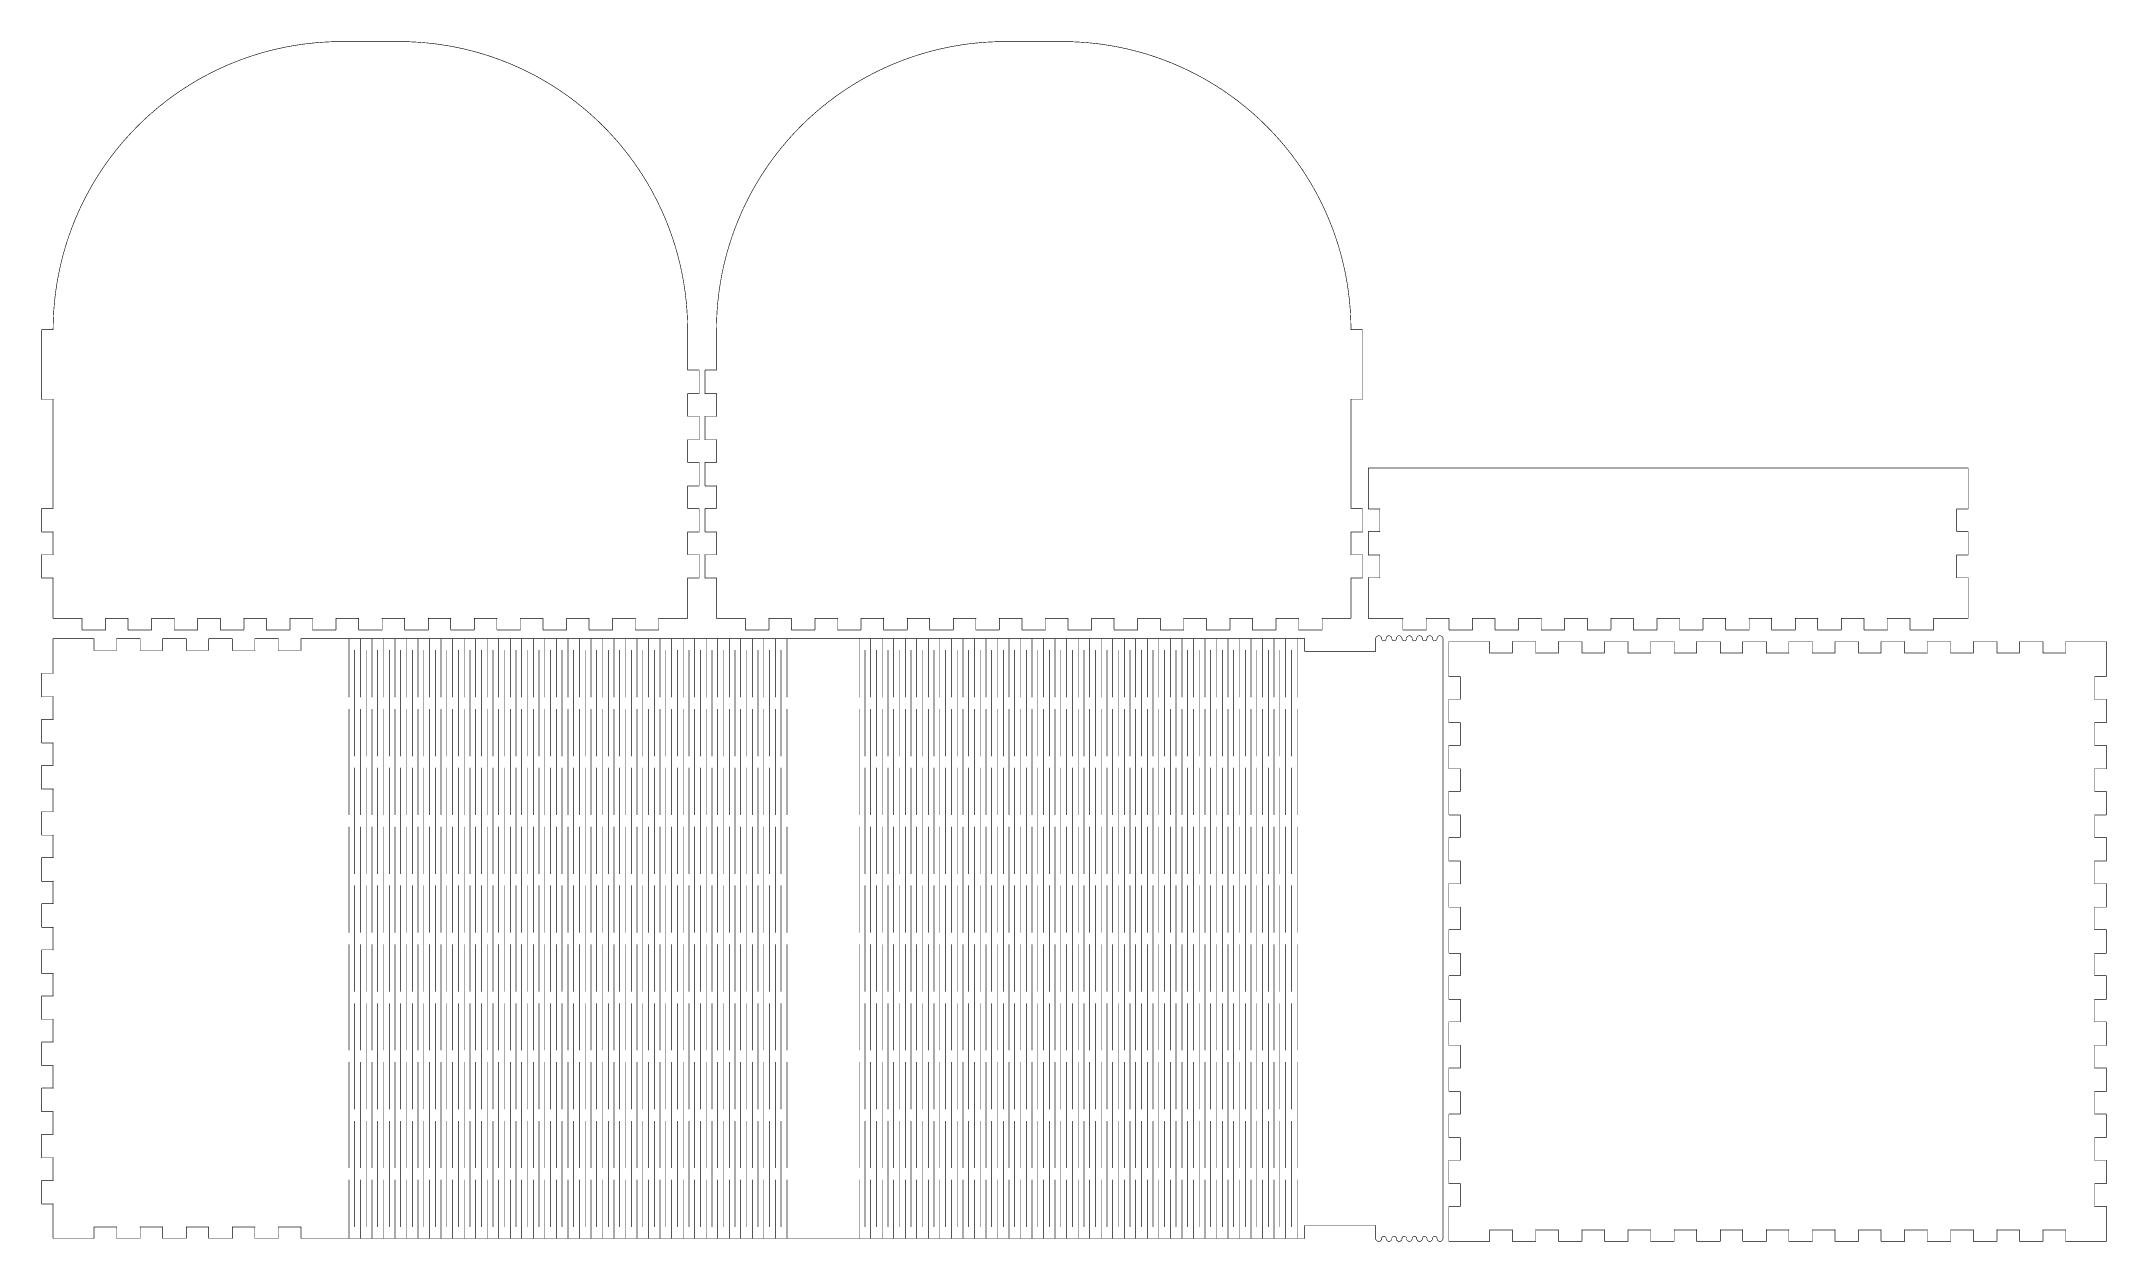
# Model space of a CAD drawing. Extents: x 10 to 727, y 10 to 426.
import ezdxf

# ---------------------------------------------------------------- set-up
doc = ezdxf.new("R2010")
doc.units = 0
doc.layers.get('0').update_dxf_attribs({"linetype": 'CONTINUOUS'})

msp = doc.modelspace()

# ---------------------------------------------------------------- linework, layer by layer
at = {"color": 0, "const_width": 0.2}
for points in [[(14.1001, 226.199), (23.9999, 226.199), (24.0096, 226.199), (24.0412, 226.215), (24.0371, 226.238), (24.0137, 226.242), (23.9999, 226.211), (23.9999, 226.199), (23.9999, 222.3), (23.9999, 222.283), (24.0289, 222.229), (24.0826, 222.2), (24.1005, 222.2), (32.1, 222.2), (32.1166, 222.2), (32.1703, 222.229), (32.2006, 222.283), (32.2006, 222.3), (32.2006, 226.199), (32.2006, 226.211), (32.1855, 226.242), (32.162, 226.238), (32.1579, 226.215), (32.1896, 226.199), (32.2006, 226.199), (40.0004, 226.199), (40.0099, 226.199), (40.0417, 226.215), (40.0375, 226.238), (40.0142, 226.242), (40.0004, 226.211), (40.0004, 226.199), (40.0004, 222.3), (40.0004, 222.283), (40.0293, 222.229), (40.0816, 222.2), (40.0995, 222.2), (48.1005, 222.2), (48.1171, 222.2), (48.1707, 222.229), (48.1997, 222.283), (48.1997, 222.3), (48.1997, 226.199), (48.1997, 226.211), (48.1845, 226.242), (48.1623, 226.238), (48.157, 226.215), (48.1887, 226.199), (48.1997, 226.199), (55.9992, 226.199), (56.0091, 226.199), (56.0405, 226.215), (56.0366, 226.238), (56.013, 226.242), (55.9992, 226.211), (55.9992, 226.199), (55.9992, 222.3), (55.9992, 222.283), (56.0282, 222.229), (56.0821, 222.2), (56.0998, 222.2), (64.0994, 222.2), (64.116, 222.2), (64.1696, 222.229), (64.1999, 222.283), (64.1999, 222.3), (64.1999, 226.199), (64.1999, 226.211), (64.1847, 226.242), (64.1615, 226.238), (64.1572, 226.215), (64.189, 226.199), (64.1999, 226.199), (71.9998, 226.199), (72.0094, 226.199), (72.0411, 226.215), (72.0369, 226.238), (72.0136, 226.242), (71.9998, 226.211), (71.9998, 226.199), (71.9998, 222.3), (71.9998, 222.283), (72.0288, 222.229), (72.0824, 222.2), (72.1004, 222.2), (80.1, 222.2), (80.1165, 222.2), (80.1702, 222.229), (80.2005, 222.283), (80.2005, 222.3), (80.2005, 226.199), (80.2005, 226.211), (80.1853, 226.242), (80.1617, 226.238), (80.1578, 226.215), (80.1896, 226.199), (80.2005, 226.199), (88.0001, 226.199), (88.0099, 226.199), (88.0413, 226.215), (88.0375, 226.238), (88.0138, 226.242), (88.0001, 226.211), (88.0001, 226.199), (88.0001, 222.3), (88.0001, 222.283), (88.029, 222.229), (88.0816, 222.2), (88.0992, 222.2), (96.1002, 222.2), (96.1168, 222.2), (96.1704, 222.229), (96.1993, 222.283), (96.1993, 222.3), (96.1993, 226.199), (96.1993, 226.211), (96.1842, 226.242), (96.1623, 226.238), (96.1566, 226.215), (96.1884, 226.199), (96.1993, 226.199), (104.001, 226.199), (104.01, 226.199), (104.042, 226.215), (104.038, 226.238), (104.014, 226.242), (104.001, 226.211), (104.001, 226.199), (104.001, 222.3), (104.001, 222.283), (104.03, 222.229), (104.082, 222.2), (104.1, 222.2), (112.101, 222.2), (112.117, 222.2), (112.171, 222.229), (112.2, 222.283), (112.2, 222.3), (112.2, 226.199), (112.2, 226.211), (112.185, 226.242), (112.163, 226.238), (112.157, 226.215), (112.189, 226.199), (112.2, 226.199), (119.999, 226.199), (120.009, 226.199), (120.041, 226.215), (120.037, 226.238), (120.013, 226.242), (119.999, 226.211), (119.999, 226.199), (119.999, 222.3), (119.999, 222.283), (120.028, 222.229), (120.082, 222.2), (120.1, 222.2), (128.1, 222.2), (128.116, 222.2), (128.17, 222.229), (128.2, 222.283), (128.2, 222.3), (128.2, 226.199), (128.2, 226.211), (128.185, 226.242), (128.162, 226.238), (128.157, 226.215), (128.189, 226.199), (128.2, 226.199), (136, 226.199), (136.01, 226.199), (136.041, 226.215), (136.037, 226.238), (136.014, 226.242), (136, 226.211), (136, 226.199), (136, 222.3), (136, 222.283), (136.029, 222.229), (136.083, 222.2), (136.101, 222.2), (144.1, 222.2), (144.117, 222.2), (144.17, 222.229), (144.201, 222.283), (144.201, 222.3), (144.201, 226.199), (144.201, 226.211), (144.186, 226.242), (144.162, 226.238), (144.158, 226.215), (144.19, 226.199), (144.201, 226.199), (152, 226.199), (152.01, 226.199), (152.042, 226.215), (152.038, 226.238), (152.014, 226.242), (152, 226.211), (152, 226.199), (152, 222.3), (152, 222.283), (152.029, 222.229), (152.082, 222.2), (152.099, 222.2), (160.1, 222.2), (160.117, 222.2), (160.171, 222.229), (160.2, 222.283), (160.2, 222.3), (160.2, 226.199), (160.2, 226.211), (160.184, 226.242), (160.163, 226.238), (160.157, 226.215), (160.189, 226.199), (160.2, 226.199), (167.999, 226.199), (168.009, 226.199), (168.041, 226.215), (168.037, 226.238), (168.013, 226.242), (167.999, 226.211), (167.999, 226.199), (167.999, 222.3), (167.999, 222.283), (168.028, 222.229), (168.082, 222.2), (168.1, 222.2), (176.1, 222.2), (176.116, 222.2), (176.17, 222.229), (176.2, 222.283), (176.2, 222.3), (176.2, 226.199), (176.2, 226.211), (176.185, 226.242), (176.161, 226.238), (176.157, 226.215), (176.189, 226.199), (176.2, 226.199), (184, 226.199), (184.01, 226.199), (184.041, 226.215), (184.037, 226.238), (184.013, 226.242), (184, 226.211), (184, 226.199), (184, 222.3), (184, 222.283), (184.029, 222.229), (184.083, 222.2), (184.1, 222.2), (192.1, 222.2), (192.116, 222.2), (192.17, 222.229), (192.2, 222.283), (192.2, 222.3), (192.2, 226.199), (192.2, 226.211), (192.185, 226.242), (192.162, 226.238), (192.158, 226.215), (192.189, 226.199), (192.2, 226.199), (200, 226.199), (200.01, 226.199), (200.042, 226.215), (200.037, 226.238), (200.014, 226.242), (200, 226.211), (200, 226.199), (200, 222.3), (200, 222.283), (200.029, 222.229), (200.083, 222.2), (200.101, 222.2), (208.1, 222.2), (208.117, 222.2), (208.171, 222.229), (208.2, 222.283), (208.2, 222.3), (208.2, 226.199), (208.2, 226.211), (208.184, 226.242), (208.162, 226.238), (208.157, 226.215), (208.189, 226.199), (208.2, 226.199), (215.999, 226.199), (216.009, 226.199), (216.04, 226.215), (216.037, 226.238), (216.013, 226.242), (215.999, 226.211), (215.999, 226.199), (215.999, 222.3), (215.999, 222.283), (216.028, 222.229), (216.082, 222.2), (216.1, 222.2), (224.099, 222.2), (224.116, 222.2), (224.169, 222.229), (224.2, 222.283), (224.2, 222.3), (224.2, 226.199), (224.2, 226.211), (224.185, 226.242), (224.161, 226.238), (224.157, 226.215), (224.189, 226.199), (224.2, 226.199), (234.1, 226.199), (234.116, 226.199), (234.17, 226.23), (234.2, 226.284), (234.2, 226.3), (234.2, 240.2), (234.2, 240.211), (234.185, 240.243), (234.162, 240.237), (234.158, 240.216), (234.189, 240.2), (234.2, 240.2), (238.1, 240.2), (238.117, 240.2), (238.171, 240.229), (238.201, 240.283), (238.201, 240.3), (238.201, 248.301), (238.201, 248.319), (238.171, 248.371), (238.117, 248.4), (238.1, 248.4), (234.2, 248.4), (234.189, 248.4), (234.158, 248.386), (234.162, 248.363), (234.185, 248.358), (234.2, 248.39), (234.2, 248.4), (234.2, 256.199), (234.2, 256.211), (234.185, 256.242), (234.162, 256.238), (234.158, 256.214), (234.189, 256.199), (234.2, 256.199), (238.1, 256.199), (238.117, 256.199), (238.171, 256.23), (238.201, 256.284), (238.201, 256.3), (238.201, 264.299), (238.201, 264.317), (238.171, 264.371), (238.117, 264.4), (238.1, 264.4), (234.2, 264.4), (234.189, 264.4), (234.158, 264.386), (234.162, 264.363), (234.185, 264.359), (234.2, 264.39), (234.2, 264.4), (234.2, 272.2), (234.2, 272.211), (234.185, 272.242), (234.162, 272.238), (234.158, 272.215), (234.189, 272.2), (234.2, 272.2), (238.1, 272.2), (238.117, 272.2), (238.171, 272.23), (238.201, 272.284), (238.201, 272.3), (238.201, 280.3), (238.201, 280.318), (238.171, 280.372), (238.117, 280.4), (238.1, 280.4), (234.2, 280.4), (234.189, 280.4), (234.158, 280.387), (234.162, 280.363), (234.185, 280.359), (234.2, 280.391), (234.2, 280.4), (234.2, 288.2), (234.2, 288.211), (234.185, 288.243), (234.162, 288.237), (234.158, 288.215), (234.189, 288.2), (234.2, 288.2), (238.1, 288.2), (238.117, 288.2), (238.171, 288.229), (238.201, 288.283), (238.201, 288.3), (238.201, 296.3), (238.201, 296.318), (238.171, 296.37), (238.117, 296.4), (238.1, 296.4), (234.2, 296.4), (234.189, 296.4), (234.158, 296.386), (234.162, 296.362), (234.185, 296.358), (234.2, 296.39), (234.2, 296.4), (234.2, 304.201), (234.2, 304.212), (234.185, 304.243), (234.162, 304.238), (234.158, 304.216), (234.189, 304.201), (234.2, 304.201), (238.1, 304.201), (238.117, 304.201), (238.171, 304.23), (238.201, 304.283), (238.201, 304.3), (238.201, 312.301), (238.201, 312.319), (238.171, 312.371), (238.117, 312.4), (238.1, 312.4), (234.2, 312.4), (234.189, 312.4), (234.158, 312.386), (234.162, 312.363), (234.185, 312.359), (234.2, 312.39), (234.2, 312.4), (234.2, 326.3), (234.2, 327.123), (234.145, 329.591), (233.984, 332.872), (233.715, 336.141), (233.339, 339.394), (232.858, 342.63), (232.272, 345.846), (231.582, 349.04), (230.788, 352.209), (229.891, 355.35), (228.892, 358.461), (227.792, 361.541), (226.591, 364.582), (225.288, 367.587), (223.887, 370.551), (222.387, 373.475), (221.2, 375.638), (220.789, 376.35), (220.377, 377.063), (219.096, 379.173), (217.315, 381.935), (215.448, 384.63), (213.497, 387.262), (211.463, 389.823), (209.348, 392.314), (207.152, 394.734), (204.881, 397.083), (202.533, 399.355), (200.113, 401.549), (197.62, 403.666), (195.059, 405.698), (192.428, 407.649), (189.732, 409.519), (186.972, 411.297), (184.861, 412.581), (184.15, 412.99), (183.437, 413.403), (181.273, 414.588), (178.35, 416.087), (175.386, 417.491), (172.38, 418.793), (169.338, 419.993), (166.259, 421.093), (163.147, 422.092), (160.007, 422.991), (156.839, 423.785), (153.644, 424.473), (150.428, 425.058), (147.192, 425.542), (143.939, 425.916), (140.67, 426.184), (137.389, 426.346), (134.921, 426.399), (134.1, 426.399), (114.1, 426.399), (113.278, 426.399), (110.809, 426.346), (107.528, 426.184), (104.26, 425.916), (101.006, 425.542), (97.7706, 425.058), (94.554, 424.473), (91.3599, 423.785), (88.1916, 422.991), (85.0512, 422.092), (81.9397, 421.093), (78.861, 419.993), (75.8183, 418.793), (72.8126, 417.491), (69.8486, 416.087), (66.9258, 414.588), (64.7608, 413.403), (64.05, 412.99), (63.3374, 412.581), (61.2263, 411.297), (58.4659, 409.519), (55.7706, 407.649), (53.14, 405.698), (50.5781, 403.666), (48.0868, 401.549), (45.6653, 399.355), (43.3186, 397.083), (41.0464, 394.734), (38.8525, 392.314), (36.7358, 389.823), (34.7018, 387.262), (32.7504, 384.63), (30.8832, 381.935), (29.1028, 379.173), (27.8212, 377.063), (27.4106, 376.35), (26.9985, 375.638), (25.812, 373.475), (24.3114, 370.551), (22.9099, 367.587), (21.6076, 364.582), (20.406, 361.541), (19.3063, 358.461), (18.3072, 355.35), (17.4101, 352.209), (16.6164, 349.04), (15.926, 345.846), (15.3403, 342.63), (14.8594, 339.394), (14.4832, 336.141), (14.2145, 332.872), (14.0532, 329.591), (13.9995, 327.123), (13.9995, 326.3), (13.9995, 326.318), (14.0284, 326.371), (14.0822, 326.4), (14.1001, 326.4), (10.0996, 326.4), (10.0817, 326.4), (10.0294, 326.371), (10.0004, 326.318), (10.0004, 326.3), (10.0004, 302.3), (10.0004, 302.284), (10.0294, 302.23), (10.0817, 302.2), (10.0996, 302.2), (13.9995, 302.2), (14.0091, 302.2), (14.0408, 302.215), (14.0367, 302.238), (14.0133, 302.242), (13.9995, 302.211), (13.9995, 302.2), (13.9995, 278.3), (13.9995, 264.4), (13.9995, 264.39), (14.0133, 264.359), (14.0367, 264.363), (14.0408, 264.386), (14.0091, 264.4), (13.9995, 264.4), (10.0996, 264.4), (10.0817, 264.4), (10.0294, 264.371), (10.0004, 264.317), (10.0004, 264.299), (10.0004, 256.3), (10.0004, 256.284), (10.0294, 256.23), (10.0817, 256.199), (10.0996, 256.199), (13.9995, 256.199), (14.0091, 256.199), (14.0408, 256.214), (14.0367, 256.238), (14.0133, 256.242), (13.9995, 256.211), (13.9995, 256.199), (13.9995, 248.4), (13.9995, 248.39), (14.0133, 248.358), (14.0367, 248.363), (14.0408, 248.386), (14.0091, 248.4), (13.9995, 248.4), (10.0996, 248.4), (10.0817, 248.4), (10.0294, 248.371), (10.0004, 248.319), (10.0004, 248.301), (10.0004, 240.3), (10.0004, 240.283), (10.0294, 240.229), (10.0817, 240.2), (10.0996, 240.2), (13.9995, 240.2), (14.0091, 240.2), (14.0408, 240.216), (14.0367, 240.237), (14.0133, 240.243), (13.9995, 240.211), (13.9995, 240.2), (13.9995, 226.3), (13.9995, 226.284), (14.0284, 226.23), (14.0822, 226.199), (14.1001, 226.199)], [(464.301, 226.199), (454.399, 226.199), (454.388, 226.199), (454.357, 226.215), (454.364, 226.238), (454.385, 226.242), (454.399, 226.211), (454.399, 226.199), (454.399, 222.3), (454.399, 222.283), (454.371, 222.229), (454.318, 222.2), (454.3, 222.2), (446.299, 222.2), (446.282, 222.2), (446.229, 222.229), (446.2, 222.283), (446.2, 222.3), (446.2, 226.199), (446.2, 226.211), (446.214, 226.242), (446.239, 226.238), (446.243, 226.215), (446.211, 226.199), (446.2, 226.199), (438.4, 226.199), (438.39, 226.199), (438.358, 226.215), (438.362, 226.238), (438.386, 226.242), (438.4, 226.211), (438.4, 226.199), (438.4, 222.3), (438.4, 222.283), (438.372, 222.229), (438.316, 222.2), (438.302, 222.2), (430.301, 222.2), (430.283, 222.2), (430.23, 222.229), (430.198, 222.283), (430.198, 222.3), (430.198, 226.199), (430.198, 226.211), (430.213, 226.242), (430.237, 226.238), (430.241, 226.215), (430.209, 226.199), (430.198, 226.199), (422.402, 226.199), (422.388, 226.199), (422.356, 226.215), (422.363, 226.238), (422.384, 226.242), (422.402, 226.211), (422.402, 226.199), (422.402, 222.3), (422.402, 222.283), (422.37, 222.229), (422.317, 222.2), (422.3, 222.2), (414.299, 222.2), (414.281, 222.2), (414.228, 222.229), (414.2, 222.283), (414.2, 222.3), (414.2, 226.199), (414.2, 226.211), (414.214, 226.242), (414.235, 226.238), (414.242, 226.215), (414.211, 226.199), (414.2, 226.199), (406.4, 226.199), (406.389, 226.199), (406.358, 226.215), (406.361, 226.238), (406.386, 226.242), (406.4, 226.211), (406.4, 226.199), (406.4, 222.3), (406.4, 222.283), (406.372, 222.229), (406.319, 222.2), (406.301, 222.2), (398.3, 222.2), (398.283, 222.2), (398.23, 222.229), (398.201, 222.283), (398.201, 222.3), (398.201, 226.199), (398.201, 226.211), (398.216, 226.242), (398.237, 226.238), (398.244, 226.215), (398.212, 226.199), (398.201, 226.199), (390.398, 226.199), (390.387, 226.199), (390.356, 226.215), (390.363, 226.238), (390.384, 226.242), (390.398, 226.211), (390.398, 226.199), (390.398, 222.3), (390.398, 222.283), (390.37, 222.229), (390.317, 222.2), (390.299, 222.2), (382.298, 222.2), (382.281, 222.2), (382.228, 222.229), (382.199, 222.283), (382.199, 222.3), (382.199, 226.199), (382.199, 226.211), (382.214, 226.242), (382.238, 226.238), (382.242, 226.215), (382.21, 226.199), (382.199, 226.199), (374.4, 226.199), (374.389, 226.199), (374.357, 226.215), (374.361, 226.238), (374.385, 226.242), (374.4, 226.211), (374.4, 226.199), (374.4, 222.3), (374.4, 222.283), (374.371, 222.229), (374.315, 222.2), (374.301, 222.2), (366.3, 222.2), (366.282, 222.2), (366.229, 222.229), (366.201, 222.283), (366.201, 222.3), (366.201, 226.199), (366.201, 226.211), (366.215, 226.242), (366.236, 226.238), (366.24, 226.215), (366.208, 226.199), (366.201, 226.199), (358.401, 226.199), (358.39, 226.199), (358.359, 226.215), (358.362, 226.238), (358.383, 226.242), (358.401, 226.211), (358.401, 226.199), (358.401, 222.3), (358.401, 222.283), (358.369, 222.229), (358.316, 222.2), (358.299, 222.2), (350.3, 222.2), (350.282, 222.2), (350.228, 222.229), (350.199, 222.283), (350.199, 222.3), (350.199, 226.199), (350.199, 226.211), (350.213, 226.242), (350.237, 226.238), (350.241, 226.215), (350.209, 226.199), (350.199, 226.199), (342.4, 226.199), (342.389, 226.199), (342.357, 226.215), (342.363, 226.238), (342.385, 226.242), (342.4, 226.211), (342.4, 226.199), (342.4, 222.3), (342.4, 222.283), (342.371, 222.229), (342.317, 222.2), (342.301, 222.2), (334.3, 222.2), (334.282, 222.2), (334.229, 222.229), (334.201, 222.283), (334.201, 222.3), (334.201, 226.199), (334.201, 226.211), (334.214, 226.242), (334.238, 226.238), (334.242, 226.215), (334.21, 226.199), (334.201, 226.199), (326.4, 226.199), (326.388, 226.199), (326.356, 226.215), (326.362, 226.238), (326.384, 226.242), (326.4, 226.211), (326.4, 226.199), (326.4, 222.3), (326.4, 222.283), (326.371, 222.229), (326.317, 222.2), (326.3, 222.2), (318.301, 222.2), (318.283, 222.2), (318.229, 222.229), (318.2, 222.283), (318.2, 222.3), (318.2, 226.199), (318.2, 226.211), (318.214, 226.242), (318.237, 226.238), (318.242, 226.215), (318.21, 226.199), (318.2, 226.199), (310.4, 226.199), (310.389, 226.199), (310.358, 226.215), (310.362, 226.238), (310.385, 226.242), (310.4, 226.211), (310.4, 226.199), (310.4, 222.3), (310.4, 222.283), (310.37, 222.229), (310.316, 222.2), (310.3, 222.2), (302.3, 222.2), (302.282, 222.2), (302.229, 222.229), (302.2, 222.283), (302.2, 222.3), (302.2, 226.199), (302.2, 226.211), (302.213, 226.242), (302.237, 226.238), (302.241, 226.215), (302.209, 226.199), (302.2, 226.199), (294.4, 226.199), (294.389, 226.199), (294.357, 226.215), (294.361, 226.238), (294.385, 226.242), (294.4, 226.211), (294.4, 226.199), (294.4, 222.3), (294.4, 222.283), (294.37, 222.229), (294.316, 222.2), (294.299, 222.2), (286.3, 222.2), (286.282, 222.2), (286.229, 222.229), (286.2, 222.283), (286.2, 222.3), (286.2, 226.199), (286.2, 226.211), (286.214, 226.242), (286.238, 226.238), (286.242, 226.215), (286.21, 226.199), (286.2, 226.199), (278.4, 226.199), (278.389, 226.199), (278.357, 226.215), (278.362, 226.238), (278.384, 226.242), (278.4, 226.211), (278.4, 226.199), (278.4, 222.3), (278.4, 222.283), (278.371, 222.229), (278.317, 222.2), (278.3, 222.2), (270.299, 222.2), (270.281, 222.2), (270.229, 222.229), (270.2, 222.283), (270.2, 222.3), (270.2, 226.199), (270.2, 226.211), (270.214, 226.242), (270.237, 226.238), (270.242, 226.215), (270.21, 226.199), (270.2, 226.199), (262.401, 226.199), (262.389, 226.199), (262.358, 226.215), (262.362, 226.238), (262.386, 226.242), (262.401, 226.211), (262.401, 226.199), (262.401, 222.3), (262.401, 222.283), (262.37, 222.229), (262.316, 222.2), (262.3, 222.2), (254.301, 222.2), (254.283, 222.2), (254.229, 222.229), (254.2, 222.283), (254.2, 222.3), (254.2, 226.199), (254.2, 226.211), (254.213, 226.242), (254.237, 226.238), (254.241, 226.215), (254.21, 226.199), (254.2, 226.199), (244.3, 226.199), (244.282, 226.199), (244.228, 226.23), (244.199, 226.284), (244.199, 226.3), (244.199, 240.2), (244.199, 240.211), (244.213, 240.243), (244.237, 240.237), (244.241, 240.216), (244.209, 240.2), (244.199, 240.2), (240.3, 240.2), (240.282, 240.2), (240.229, 240.229), (240.2, 240.283), (240.2, 240.3), (240.2, 248.301), (240.2, 248.319), (240.229, 248.371), (240.282, 248.4), (240.3, 248.4), (244.199, 248.4), (244.209, 248.4), (244.241, 248.386), (244.237, 248.363), (244.213, 248.358), (244.199, 248.39), (244.199, 248.4), (244.199, 256.199), (244.199, 256.211), (244.213, 256.242), (244.237, 256.238), (244.241, 256.214), (244.209, 256.199), (244.199, 256.199), (240.3, 256.199), (240.282, 256.199), (240.229, 256.23), (240.2, 256.284), (240.2, 256.3), (240.2, 264.299), (240.2, 264.317), (240.229, 264.371), (240.282, 264.4), (240.3, 264.4), (244.199, 264.4), (244.209, 264.4), (244.241, 264.386), (244.237, 264.363), (244.213, 264.359), (244.199, 264.39), (244.199, 264.4), (244.199, 272.2), (244.199, 272.211), (244.213, 272.242), (244.237, 272.238), (244.241, 272.215), (244.209, 272.2), (244.199, 272.2), (240.3, 272.2), (240.282, 272.2), (240.229, 272.23), (240.2, 272.284), (240.2, 272.3), (240.2, 280.3), (240.2, 280.318), (240.229, 280.372), (240.282, 280.4), (240.3, 280.4), (244.199, 280.4), (244.209, 280.4), (244.241, 280.387), (244.237, 280.363), (244.213, 280.359), (244.199, 280.391), (244.199, 280.4), (244.199, 288.2), (244.199, 288.211), (244.213, 288.243), (244.237, 288.237), (244.241, 288.215), (244.209, 288.2), (244.199, 288.2), (240.3, 288.2), (240.282, 288.2), (240.229, 288.229), (240.2, 288.283), (240.2, 288.3), (240.2, 296.3), (240.2, 296.318), (240.229, 296.37), (240.282, 296.4), (240.3, 296.4), (244.199, 296.4), (244.209, 296.4), (244.241, 296.386), (244.237, 296.362), (244.213, 296.358), (244.199, 296.39), (244.199, 296.4), (244.199, 304.201), (244.199, 304.212), (244.213, 304.243), (244.237, 304.238), (244.241, 304.216), (244.209, 304.201), (244.199, 304.201), (240.3, 304.201), (240.282, 304.201), (240.229, 304.23), (240.2, 304.283), (240.2, 304.3), (240.2, 312.301), (240.2, 312.319), (240.229, 312.371), (240.282, 312.4), (240.3, 312.4), (244.199, 312.4), (244.209, 312.4), (244.241, 312.386), (244.237, 312.363), (244.213, 312.359), (244.199, 312.39), (244.199, 312.4), (244.199, 326.3), (244.199, 327.123), (244.253, 329.591), (244.414, 332.872), (244.683, 336.141), (245.059, 339.394), (245.54, 342.63), (246.126, 345.846), (246.816, 349.04), (247.61, 352.209), (248.507, 355.35), (249.506, 358.461), (250.606, 361.541), (251.807, 364.582), (253.11, 367.587), (254.511, 370.551), (256.012, 373.475), (257.198, 375.638), (257.61, 376.35), (258.021, 377.063), (259.303, 379.173), (261.083, 381.935), (262.95, 384.63), (264.902, 387.262), (266.936, 389.823), (269.052, 392.314), (271.246, 394.734), (273.518, 397.083), (275.865, 399.355), (278.287, 401.549), (280.778, 403.666), (283.34, 405.698), (285.97, 407.649), (288.666, 409.519), (291.426, 411.297), (293.537, 412.581), (294.25, 412.99), (294.961, 413.403), (297.126, 414.588), (300.048, 416.087), (303.013, 417.491), (306.018, 418.793), (309.061, 419.993), (312.14, 421.093), (315.251, 422.092), (318.391, 422.991), (321.56, 423.785), (324.754, 424.473), (327.97, 425.058), (331.206, 425.542), (334.459, 425.916), (337.728, 426.184), (341.009, 426.346), (343.478, 426.399), (344.3, 426.399), (364.3, 426.399), (365.121, 426.399), (367.587, 426.346), (370.872, 426.184), (374.138, 425.916), (377.391, 425.542), (380.63, 425.058), (383.843, 424.473), (387.04, 423.785), (390.207, 422.991), (393.347, 422.092), (396.459, 421.093), (399.538, 419.993), (402.579, 418.793), (405.585, 417.491), (408.548, 416.087), (411.473, 414.588), (413.639, 413.403), (414.352, 412.99), (415.061, 412.581), (417.174, 411.297), (419.933, 409.519), (422.628, 407.649), (425.259, 405.698), (427.821, 403.666), (430.315, 401.549), (432.731, 399.355), (435.081, 397.083), (437.353, 394.734), (439.547, 392.314), (441.664, 389.823), (443.696, 387.262), (445.647, 384.63), (447.516, 381.935), (449.294, 379.173), (450.578, 377.063), (450.988, 376.35), (451.4, 375.638), (452.589, 373.475), (454.089, 370.551), (455.489, 367.587), (456.791, 364.582), (457.994, 361.541), (459.094, 358.461), (460.093, 355.35), (460.989, 352.209), (461.783, 349.04), (462.474, 345.846), (463.06, 342.63), (463.539, 339.394), (463.917, 336.141), (464.185, 332.872), (464.344, 329.591), (464.4, 327.123), (464.4, 326.3), (464.4, 326.318), (464.368, 326.371), (464.316, 326.4), (464.301, 326.4), (468.298, 326.4), (468.316, 326.4), (468.369, 326.371), (468.401, 326.318), (468.401, 326.3), (468.401, 302.3), (468.401, 302.284), (468.369, 302.23), (468.316, 302.2), (468.298, 302.2), (464.4, 302.2), (464.39, 302.2), (464.358, 302.215), (464.361, 302.238), (464.386, 302.242), (464.4, 302.211), (464.4, 302.2), (464.4, 278.3), (464.4, 264.4), (464.4, 264.39), (464.386, 264.359), (464.361, 264.363), (464.358, 264.386), (464.39, 264.4), (464.4, 264.4), (468.298, 264.4), (468.316, 264.4), (468.369, 264.371), (468.401, 264.317), (468.401, 264.299), (468.401, 256.3), (468.401, 256.284), (468.369, 256.23), (468.316, 256.199), (468.298, 256.199), (464.4, 256.199), (464.39, 256.199), (464.358, 256.214), (464.361, 256.238), (464.386, 256.242), (464.4, 256.211), (464.4, 256.199), (464.4, 248.4), (464.4, 248.39), (464.386, 248.358), (464.361, 248.363), (464.358, 248.386), (464.39, 248.4), (464.4, 248.4), (468.298, 248.4), (468.316, 248.4), (468.369, 248.371), (468.401, 248.319), (468.401, 248.301), (468.401, 240.3), (468.401, 240.283), (468.369, 240.229), (468.316, 240.2), (468.298, 240.2), (464.4, 240.2), (464.39, 240.2), (464.358, 240.216), (464.361, 240.237), (464.386, 240.243), (464.4, 240.211), (464.4, 240.2), (464.4, 226.3), (464.4, 226.284), (464.368, 226.23), (464.316, 226.199), (464.301, 226.199)], [(474.5, 226.199), (482.399, 226.199), (482.409, 226.199), (482.441, 226.215), (482.438, 226.238), (482.413, 226.242), (482.399, 226.211), (482.399, 226.199), (482.399, 222.3), (482.399, 222.283), (482.431, 222.229), (482.484, 222.2), (482.501, 222.2), (490.499, 222.2), (490.516, 222.2), (490.569, 222.229), (490.601, 222.283), (490.601, 222.3), (490.601, 226.199), (490.601, 226.211), (490.583, 226.242), (490.562, 226.238), (490.555, 226.215), (490.587, 226.199), (490.601, 226.199), (498.401, 226.199), (498.408, 226.199), (498.44, 226.215), (498.436, 226.238), (498.411, 226.242), (498.401, 226.211), (498.401, 226.199), (498.401, 222.3), (498.401, 222.283), (498.429, 222.229), (498.482, 222.2), (498.5, 222.2), (506.501, 222.2), (506.518, 222.2), (506.571, 222.229), (506.599, 222.283), (506.599, 222.3), (506.599, 226.199), (506.599, 226.211), (506.585, 226.242), (506.564, 226.238), (506.557, 226.215), (506.589, 226.199), (506.599, 226.199), (514.399, 226.199), (514.41, 226.199), (514.442, 226.215), (514.438, 226.238), (514.414, 226.242), (514.399, 226.211), (514.399, 226.199), (514.399, 222.3), (514.399, 222.283), (514.428, 222.229), (514.484, 222.2), (514.502, 222.2), (522.499, 222.2), (522.517, 222.2), (522.57, 222.229), (522.601, 222.283), (522.601, 222.3), (522.601, 226.199), (522.601, 226.211), (522.584, 226.242), (522.563, 226.238), (522.559, 226.215), (522.591, 226.199), (522.601, 226.199), (530.401, 226.199), (530.408, 226.199), (530.44, 226.215), (530.437, 226.238), (530.416, 226.242), (530.401, 226.211), (530.401, 226.199), (530.401, 222.3), (530.401, 222.283), (530.43, 222.229), (530.483, 222.2), (530.5, 222.2), (538.501, 222.2), (538.515, 222.2), (538.572, 222.229), (538.6, 222.283), (538.6, 222.3), (538.6, 226.199), (538.6, 226.211), (538.586, 226.242), (538.561, 226.238), (538.558, 226.215), (538.589, 226.199), (538.6, 226.199), (546.4, 226.199), (546.41, 226.199), (546.442, 226.215), (546.439, 226.238), (546.414, 226.242), (546.4, 226.211), (546.4, 226.199), (546.4, 222.3), (546.4, 222.283), (546.428, 222.229), (546.481, 222.2), (546.499, 222.2), (554.5, 222.2), (554.517, 222.2), (554.57, 222.229), (554.598, 222.283), (554.598, 222.3), (554.598, 226.199), (554.598, 226.211), (554.584, 226.242), (554.563, 226.238), (554.556, 226.215), (554.588, 226.199), (554.598, 226.199), (562.398, 226.199), (562.409, 226.199), (562.441, 226.215), (562.437, 226.238), (562.412, 226.242), (562.398, 226.211), (562.398, 226.199), (562.398, 222.3), (562.398, 222.283), (562.43, 222.229), (562.483, 222.2), (562.501, 222.2), (570.498, 222.2), (570.516, 222.2), (570.569, 222.229), (570.6, 222.283), (570.6, 222.3), (570.6, 226.199), (570.6, 226.211), (570.586, 226.242), (570.562, 226.238), (570.558, 226.215), (570.59, 226.199), (570.6, 226.199), (578.4, 226.199), (578.411, 226.199), (578.443, 226.215), (578.436, 226.238), (578.414, 226.242), (578.4, 226.211), (578.4, 226.199), (578.4, 222.3), (578.4, 222.283), (578.429, 222.229), (578.481, 222.2), (578.499, 222.2), (586.5, 222.2), (586.518, 222.2), (586.571, 222.229), (586.599, 222.283), (586.599, 222.3), (586.599, 226.199), (586.599, 226.211), (586.585, 226.242), (586.564, 226.238), (586.557, 226.215), (586.588, 226.199), (586.599, 226.199), (594.399, 226.199), (594.409, 226.199), (594.441, 226.215), (594.438, 226.238), (594.413, 226.242), (594.399, 226.211), (594.399, 226.199), (594.399, 222.3), (594.399, 222.283), (594.431, 222.229), (594.48, 222.2), (594.501, 222.2), (602.502, 222.2), (602.516, 222.2), (602.569, 222.229), (602.601, 222.283), (602.601, 222.3), (602.601, 226.199), (602.601, 226.211), (602.583, 226.242), (602.562, 226.238), (602.559, 226.215), (602.59, 226.199), (602.601, 226.199), (610.401, 226.199), (610.411, 226.199), (610.443, 226.215), (610.44, 226.238), (610.415, 226.242), (610.401, 226.211), (610.401, 226.199), (610.401, 222.3), (610.401, 222.283), (610.429, 222.229), (610.482, 222.2), (610.5, 222.2), (618.501, 222.2), (618.515, 222.2), (618.571, 222.229), (618.599, 222.283), (618.599, 222.3), (618.599, 226.199), (618.599, 226.211), (618.585, 226.242), (618.561, 226.238), (618.557, 226.215), (618.589, 226.199), (618.599, 226.199), (626.399, 226.199), (626.41, 226.199), (626.442, 226.215), (626.438, 226.238), (626.413, 226.242), (626.399, 226.211), (626.399, 226.199), (626.399, 222.3), (626.399, 222.283), (626.427, 222.229), (626.484, 222.2), (626.502, 222.2), (634.499, 222.2), (634.517, 222.2), (634.57, 222.229), (634.601, 222.283), (634.601, 222.3), (634.601, 226.199), (634.601, 226.211), (634.584, 226.242), (634.563, 226.238), (634.559, 226.215), (634.591, 226.199), (634.601, 226.199), (642.401, 226.199), (642.408, 226.199), (642.44, 226.215), (642.437, 226.238), (642.415, 226.242), (642.401, 226.211), (642.401, 226.199), (642.401, 222.3), (642.401, 222.283), (642.43, 222.229), (642.482, 222.2), (642.5, 222.2), (650.501, 222.2), (650.515, 222.2), (650.572, 222.229), (650.6, 222.283), (650.6, 222.3), (650.6, 226.199), (650.6, 226.211), (650.586, 226.242), (650.561, 226.238), (650.557, 226.215), (650.589, 226.199), (650.6, 226.199), (658.4, 226.199), (658.41, 226.199), (658.442, 226.215), (658.439, 226.238), (658.414, 226.242), (658.4, 226.211), (658.4, 226.199), (658.4, 222.3), (658.4, 222.283), (658.428, 222.229), (658.481, 222.2), (658.499, 222.2), (666.5, 222.2), (666.517, 222.2), (666.57, 222.229), (666.598, 222.283), (666.598, 222.3), (666.598, 226.199), (666.598, 226.211), (666.584, 226.242), (666.563, 226.238), (666.556, 226.215), (666.588, 226.199), (666.598, 226.199), (674.501, 226.199), (678.501, 226.199), (678.519, 226.199), (678.572, 226.23), (678.6, 226.284), (678.6, 226.3), (678.6, 240.3), (678.6, 240.318), (678.572, 240.371), (678.519, 240.4), (678.501, 240.4), (674.599, 240.4), (674.589, 240.4), (674.557, 240.386), (674.561, 240.363), (674.585, 240.359), (674.599, 240.391), (674.599, 240.4), (674.599, 248.2), (674.599, 248.211), (674.585, 248.243), (674.561, 248.238), (674.557, 248.215), (674.589, 248.2), (674.599, 248.2), (678.501, 248.2), (678.519, 248.2), (678.572, 248.23), (678.6, 248.284), (678.6, 248.301), (678.6, 256.3), (678.6, 256.318), (678.572, 256.372), (678.519, 256.401), (678.501, 256.401), (674.599, 256.401), (674.589, 256.401), (674.557, 256.387), (674.561, 256.363), (674.585, 256.359), (674.599, 256.391), (674.599, 256.401), (674.599, 264.2), (674.599, 264.211), (674.585, 264.243), (674.561, 264.238), (674.557, 264.215), (674.589, 264.2), (674.599, 264.2), (678.501, 264.2), (678.519, 264.2), (678.572, 264.229), (678.6, 264.283), (678.6, 264.299), (678.6, 278.3), (678.6, 278.318), (678.572, 278.371), (678.519, 278.4), (678.501, 278.4), (674.501, 278.4), (474.5, 278.4), (470.5, 278.4), (470.482, 278.4), (470.429, 278.371), (470.401, 278.318), (470.401, 278.3), (470.401, 264.299), (470.401, 264.283), (470.429, 264.229), (470.482, 264.2), (470.5, 264.2), (474.401, 264.2), (474.412, 264.2), (474.444, 264.215), (474.437, 264.238), (474.416, 264.243), (474.401, 264.211), (474.401, 264.2), (474.401, 256.401), (474.401, 256.391), (474.416, 256.359), (474.437, 256.363), (474.444, 256.387), (474.412, 256.401), (474.401, 256.401), (470.5, 256.401), (470.482, 256.401), (470.429, 256.372), (470.401, 256.318), (470.401, 256.3), (470.401, 248.301), (470.401, 248.284), (470.429, 248.23), (470.482, 248.2), (470.5, 248.2), (474.401, 248.2), (474.412, 248.2), (474.444, 248.215), (474.437, 248.238), (474.416, 248.243), (474.401, 248.211), (474.401, 248.2), (474.401, 240.4), (474.401, 240.391), (474.416, 240.359), (474.437, 240.363), (474.444, 240.386), (474.412, 240.4), (474.401, 240.4), (470.5, 240.4), (470.482, 240.4), (470.429, 240.371), (470.401, 240.318), (470.401, 240.3), (470.401, 226.3), (470.401, 226.284), (470.429, 226.23), (470.482, 226.199), (470.5, 226.199), (474.5, 226.199)], [(14.1001, 10.9995), (28.0996, 10.9995), (28.1161, 10.9995), (28.1699, 11.0298), (28.2002, 11.0836), (28.2002, 11.1001), (28.2002, 14.9999), (28.2002, 15.011), (28.185, 15.0427), (28.1616, 15.0385), (28.1575, 15.0151), (28.1892, 14.9999), (28.2002, 14.9999), (35.9999, 14.9999), (36.0094, 14.9999), (36.0412, 15.0151), (36.037, 15.0385), (36.0137, 15.0427), (35.9999, 15.011), (35.9999, 14.9999), (35.9999, 11.1001), (35.9999, 11.0836), (36.0288, 11.0298), (36.0825, 10.9995), (36.1005, 10.9995), (44.1, 10.9995), (44.1166, 10.9995), (44.1702, 11.0298), (44.1992, 11.0836), (44.1992, 11.1001), (44.1992, 14.9999), (44.1992, 15.011), (44.184, 15.0427), (44.1621, 15.0385), (44.1565, 15.0151), (44.1882, 14.9999), (44.1992, 14.9999), (52.0001, 14.9999), (52.01, 14.9999), (52.0418, 15.0151), (52.0375, 15.0385), (52.0139, 15.0427), (52.0001, 15.011), (52.0001, 14.9999), (52.0001, 11.1001), (52.0001, 11.0836), (52.0291, 11.0298), (52.0816, 10.9995), (52.0996, 10.9995), (60.1003, 10.9995), (60.1169, 10.9995), (60.1708, 11.0298), (60.1998, 11.0836), (60.1998, 11.1001), (60.1998, 14.9999), (60.1998, 15.011), (60.1846, 15.0427), (60.1624, 15.0385), (60.1567, 15.0151), (60.1885, 14.9999), (60.1998, 14.9999), (68.0007, 14.9999), (68.0103, 14.9999), (68.042, 15.0151), (68.0378, 15.0385), (68.0145, 15.0427), (68.0007, 15.011), (68.0007, 14.9999), (68.0007, 11.1001), (68.0007, 11.0836), (68.0297, 11.0298), (68.0819, 10.9995), (68.0999, 10.9995), (76.1009, 10.9995), (76.1175, 10.9995), (76.1697, 11.0298), (76.2, 11.0836), (76.2, 11.1001), (76.2, 14.9999), (76.2, 15.011), (76.1848, 15.0427), (76.163, 15.0385), (76.1573, 15.0151), (76.1891, 14.9999), (76.2, 14.9999), (83.9996, 14.9999), (84.0094, 14.9999), (84.0412, 15.0151), (84.037, 15.0385), (84.0133, 15.0427), (83.9996, 15.011), (83.9996, 14.9999), (83.9996, 11.1001), (83.9996, 11.0836), (84.0285, 11.0298), (84.0825, 10.9995), (84.1005, 10.9995), (92.0997, 10.9995), (92.1163, 10.9995), (92.1702, 11.0298), (92.2002, 11.0836), (92.2002, 11.1001), (92.2002, 14.9999), (92.2002, 15.011), (92.1854, 15.0427), (92.1618, 15.0385), (92.1576, 15.0151), (92.1893, 14.9999), (92.2002, 14.9999), (100, 14.9999), (100.01, 14.9999), (100.041, 15.0151), (100.037, 15.0385), (100.014, 15.0427), (100, 15.011), (100, 14.9999), (100, 11.1001), (100, 11.0836), (100.029, 11.0298), (100.081, 10.9995), (100.099, 10.9995), (114.1, 10.9995), (271.18, 10.9995), (291.18, 10.9995), (448.261, 10.9995), (448.275, 10.9995), (448.331, 11.0298), (448.359, 11.0836), (448.359, 11.1001), (448.359, 15.3996), (448.359, 15.4106), (448.345, 15.4423), (448.321, 15.4382), (448.317, 15.4147), (448.349, 15.3996), (448.359, 15.3996), (472.959, 15.3996), (472.969, 15.3996), (473.001, 15.4147), (472.997, 15.4382), (472.973, 15.4423), (472.959, 15.4106), (472.959, 15.3996), (472.959, 11.1001), (472.959, 11.0298), (472.997, 10.8162), (473.082, 10.593), (473.107, 10.5503), (473.131, 10.5089), (473.28, 10.3229), (473.467, 10.1727), (473.509, 10.1479), (473.551, 10.1244), (473.773, 10.039), (473.989, 10.0004), (474.059, 10.0004), (474.123, 10.0004), (474.313, 10.0349), (474.514, 10.1107), (474.55, 10.1314), (474.588, 10.1534), (474.754, 10.2884), (474.888, 10.4538), (474.909, 10.491), (474.931, 10.5296), (475.008, 10.7294), (475.043, 10.9196), (475.043, 10.983), (475.043, 11.0339), (475.068, 11.1869), (475.128, 11.3454), (475.149, 11.3743), (475.163, 11.4046), (475.273, 11.5383), (475.403, 11.6458), (475.435, 11.6623), (475.463, 11.6803), (475.622, 11.7409), (475.774, 11.7671), (475.827, 11.7671), (475.876, 11.7671), (476.028, 11.7409), (476.186, 11.6803), (476.218, 11.6623), (476.246, 11.6458), (476.381, 11.5383), (476.486, 11.4046), (476.504, 11.3743), (476.522, 11.3454), (476.582, 11.1869), (476.61, 11.0339), (476.61, 10.983), (476.61, 10.9196), (476.642, 10.7294), (476.719, 10.5296), (476.74, 10.491), (476.762, 10.4538), (476.896, 10.2884), (477.061, 10.1534), (477.1, 10.1314), (477.139, 10.1107), (477.337, 10.0349), (477.527, 10.0004), (477.591, 10.0004), (477.654, 10.0004), (477.848, 10.0349), (478.046, 10.1107), (478.084, 10.1314), (478.12, 10.1534), (478.289, 10.2884), (478.423, 10.4538), (478.444, 10.491), (478.465, 10.5296), (478.543, 10.7294), (478.575, 10.9196), (478.575, 10.983), (478.575, 11.0339), (478.603, 11.1869), (478.663, 11.3454), (478.681, 11.3743), (478.698, 11.4046), (478.804, 11.5383), (478.938, 11.6458), (478.966, 11.6623), (478.998, 11.6803), (479.157, 11.7409), (479.309, 11.7671), (479.358, 11.7671), (479.407, 11.7671), (479.563, 11.7409), (479.721, 11.6803), (479.753, 11.6623), (479.781, 11.6458), (479.912, 11.5383), (480.021, 11.4046), (480.039, 11.3743), (480.056, 11.3454), (480.116, 11.1869), (480.145, 11.0339), (480.145, 10.983), (480.145, 10.9196), (480.176, 10.7294), (480.25, 10.5296), (480.275, 10.491), (480.293, 10.4538), (480.43, 10.2884), (480.596, 10.1534), (480.635, 10.1314), (480.674, 10.1107), (480.871, 10.0349), (481.062, 10.0004), (481.125, 10.0004), (481.189, 10.0004), (481.379, 10.0349), (481.58, 10.1107), (481.616, 10.1314), (481.655, 10.1534), (481.82, 10.2884), (481.954, 10.4538), (481.976, 10.491), (481.997, 10.5296), (482.074, 10.7294), (482.11, 10.9196), (482.11, 10.983), (482.11, 11.0339), (482.134, 11.1869), (482.198, 11.3454), (482.215, 11.3743), (482.23, 11.4046), (482.339, 11.5383), (482.469, 11.6458), (482.501, 11.6623), (482.529, 11.6803), (482.688, 11.7409), (482.84, 11.7671), (482.893, 11.7671), (482.942, 11.7671), (483.094, 11.7409), (483.256, 11.6803), (483.284, 11.6623), (483.313, 11.6458), (483.447, 11.5383), (483.552, 11.4046), (483.57, 11.3743), (483.588, 11.3454), (483.648, 11.1869), (483.676, 11.0339), (483.676, 10.983), (483.676, 10.9196), (483.708, 10.7294), (483.785, 10.5296), (483.807, 10.491), (483.828, 10.4538), (483.962, 10.2884), (484.131, 10.1534), (484.17, 10.1314), (484.205, 10.1107), (484.403, 10.0349), (484.593, 10.0004), (484.66, 10.0004), (484.724, 10.0004), (484.914, 10.0349), (485.115, 10.1107), (485.151, 10.1314), (485.189, 10.1534), (485.355, 10.2884), (485.489, 10.4538), (485.51, 10.491), (485.532, 10.5296), (485.609, 10.7294), (485.644, 10.9196), (485.644, 10.983), (485.644, 11.0339), (485.669, 11.1869), (485.729, 11.3454), (485.747, 11.3743), (485.764, 11.4046), (485.87, 11.5383), (486.004, 11.6458), (486.033, 11.6623), (486.064, 11.6803), (486.223, 11.7409), (486.375, 11.7671), (486.424, 11.7671), (486.473, 11.7671), (486.629, 11.7409), (486.787, 11.6803), (486.816, 11.6623), (486.847, 11.6458), (486.978, 11.5383), (487.087, 11.4046), (487.105, 11.3743), (487.123, 11.3454), (487.183, 11.1869), (487.211, 11.0339), (487.211, 10.983), (487.211, 10.9196), (487.243, 10.7294), (487.32, 10.5296), (487.341, 10.491), (487.363, 10.4538), (487.497, 10.2884), (487.662, 10.1534), (487.701, 10.1314), (487.74, 10.1107), (487.938, 10.0349), (488.128, 10.0004), (488.192, 10.0004), (488.255, 10.0004), (488.446, 10.0349), (488.647, 10.1107), (488.685, 10.1314), (488.721, 10.1534), (488.886, 10.2884), (489.021, 10.4538), (489.045, 10.491), (489.063, 10.5296), (489.141, 10.7294), (489.176, 10.9196), (489.176, 10.983), (489.176, 11.0339), (489.2, 11.1869), (489.264, 11.3454), (489.282, 11.3743), (489.296, 11.4046), (489.405, 11.5383), (489.536, 11.6458), (489.567, 11.6623), (489.596, 11.6803), (489.758, 11.7409), (489.906, 11.7671), (489.959, 11.7671), (490.008, 11.7671), (490.16, 11.7409), (490.322, 11.6803), (490.351, 11.6623), (490.379, 11.6458), (490.513, 11.5383), (490.619, 11.4046), (490.64, 11.3743), (490.654, 11.3454), (490.714, 11.1869), (490.742, 11.0339), (490.742, 10.983), (490.742, 10.9196), (490.777, 10.7294), (490.851, 10.5296), (490.873, 10.491), (490.894, 10.4538), (491.028, 10.2884), (491.197, 10.1534), (491.236, 10.1314), (491.271, 10.1107), (491.469, 10.0349), (491.659, 10.0004), (491.726, 10.0004), (491.79, 10.0004), (491.98, 10.0349), (492.181, 10.1107), (492.217, 10.1314), (492.256, 10.1534), (492.421, 10.2884), (492.555, 10.4538), (492.577, 10.491), (492.598, 10.5296), (492.675, 10.7294), (492.711, 10.9196), (492.711, 10.983), (492.711, 11.0339), (492.735, 11.1869), (492.795, 11.3454), (492.813, 11.3743), (492.831, 11.4046), (492.936, 11.5383), (493.07, 11.6458), (493.102, 11.6623), (493.13, 11.6803), (493.289, 11.7409), (493.441, 11.7671), (493.494, 11.7671), (493.543, 11.7671), (493.695, 11.7409), (493.854, 11.6803), (493.885, 11.6623), (493.914, 11.6458), (494.048, 11.5383), (494.153, 11.4046), (494.171, 11.3743), (494.189, 11.3454), (494.249, 11.1869), (494.277, 11.0339), (494.277, 10.983), (494.277, 10.9196), (494.309, 10.7294), (494.386, 10.5296), (494.407, 10.491), (494.429, 10.4538), (494.563, 10.2884), (494.729, 10.1534), (494.767, 10.1314), (494.806, 10.1107), (495.004, 10.0349), (495.194, 10.0004), (495.261, 10.0004), (495.332, 10.0004), (495.543, 10.039), (495.766, 10.1244), (495.812, 10.1479), (495.85, 10.1727), (496.037, 10.3229), (496.189, 10.5089), (496.214, 10.5503), (496.235, 10.593), (496.32, 10.8162), (496.358, 11.0298), (496.358, 11.1001), (496.358, 219.1), (496.358, 219.171), (496.32, 219.385), (496.235, 219.608), (496.214, 219.65), (496.189, 219.692), (496.037, 219.878), (495.85, 220.029), (495.812, 220.052), (495.766, 220.077), (495.543, 220.164), (495.332, 220.2), (495.261, 220.2), (495.194, 220.2), (495.004, 220.166), (494.806, 220.091), (494.767, 220.068), (494.729, 220.048), (494.563, 219.913), (494.429, 219.746), (494.407, 219.709), (494.386, 219.672), (494.309, 219.472), (494.277, 219.282), (494.277, 219.217), (494.277, 219.167), (494.249, 219.014), (494.189, 218.855), (494.171, 218.824), (494.153, 218.795), (494.048, 218.663), (493.914, 218.557), (493.885, 218.539), (493.854, 218.523), (493.695, 218.46), (493.543, 218.433), (493.494, 218.433), (493.441, 218.433), (493.289, 218.46), (493.13, 218.523), (493.102, 218.539), (493.07, 218.557), (492.936, 218.663), (492.831, 218.795), (492.813, 218.824), (492.795, 218.855), (492.735, 219.014), (492.711, 219.167), (492.711, 219.217), (492.711, 219.282), (492.675, 219.472), (492.598, 219.672), (492.577, 219.709), (492.555, 219.746), (492.421, 219.913), (492.256, 220.048), (492.217, 220.068), (492.181, 220.091), (491.98, 220.166), (491.79, 220.2), (491.726, 220.2), (491.659, 220.2), (491.469, 220.166), (491.271, 220.091), (491.236, 220.068), (491.197, 220.048), (491.028, 219.913), (490.894, 219.746), (490.873, 219.709), (490.851, 219.672), (490.777, 219.472), (490.742, 219.282), (490.742, 219.217), (490.742, 219.167), (490.714, 219.014), (490.654, 218.855), (490.64, 218.824), (490.619, 218.795), (490.513, 218.663), (490.379, 218.557), (490.351, 218.539), (490.322, 218.523), (490.16, 218.46), (490.008, 218.433), (489.959, 218.433), (489.906, 218.433), (489.758, 218.46), (489.596, 218.523), (489.567, 218.539), (489.536, 218.557), (489.405, 218.663), (489.296, 218.795), (489.282, 218.824), (489.264, 218.855), (489.2, 219.014), (489.176, 219.167), (489.176, 219.217), (489.176, 219.282), (489.141, 219.472), (489.063, 219.672), (489.045, 219.709), (489.021, 219.746), (488.886, 219.913), (488.721, 220.048), (488.685, 220.068), (488.647, 220.091), (488.446, 220.166), (488.255, 220.2), (488.192, 220.2), (488.128, 220.2), (487.938, 220.166), (487.74, 220.091), (487.701, 220.068), (487.662, 220.048), (487.497, 219.913), (487.363, 219.746), (487.341, 219.709), (487.32, 219.672), (487.243, 219.472), (487.211, 219.282), (487.211, 219.217), (487.211, 219.167), (487.183, 219.014), (487.123, 218.855), (487.105, 218.824), (487.087, 218.795), (486.978, 218.663), (486.847, 218.557), (486.816, 218.539), (486.787, 218.523), (486.629, 218.46), (486.473, 218.433), (486.424, 218.433), (486.375, 218.433), (486.223, 218.46), (486.064, 218.523), (486.033, 218.539), (486.004, 218.557), (485.87, 218.663), (485.764, 218.795), (485.747, 218.824), (485.729, 218.855), (485.669, 219.014), (485.644, 219.167), (485.644, 219.217), (485.644, 219.282), (485.609, 219.472), (485.532, 219.672), (485.51, 219.709), (485.489, 219.746), (485.355, 219.913), (485.189, 220.048), (485.151, 220.068), (485.115, 220.091), (484.914, 220.166), (484.724, 220.2), (484.66, 220.2), (484.593, 220.2), (484.403, 220.166), (484.205, 220.091), (484.17, 220.068), (484.131, 220.048), (483.962, 219.913), (483.828, 219.746), (483.807, 219.709), (483.785, 219.672), (483.708, 219.472), (483.676, 219.282), (483.676, 219.217), (483.676, 219.167), (483.648, 219.014), (483.588, 218.855), (483.57, 218.824), (483.552, 218.795), (483.447, 218.663), (483.313, 218.557), (483.284, 218.539), (483.256, 218.523), (483.094, 218.46), (482.942, 218.433), (482.893, 218.433), (482.84, 218.433), (482.688, 218.46), (482.529, 218.523), (482.501, 218.539), (482.469, 218.557), (482.339, 218.663), (482.23, 218.795), (482.215, 218.824), (482.198, 218.855), (482.134, 219.014), (482.11, 219.167), (482.11, 219.217), (482.11, 219.282), (482.074, 219.472), (481.997, 219.672), (481.976, 219.709), (481.954, 219.746), (481.82, 219.913), (481.655, 220.048), (481.616, 220.068), (481.58, 220.091), (481.379, 220.166), (481.189, 220.2), (481.125, 220.2), (481.062, 220.2), (480.871, 220.166), (480.674, 220.091), (480.635, 220.068), (480.596, 220.048), (480.43, 219.913), (480.293, 219.746), (480.275, 219.709), (480.25, 219.672), (480.176, 219.472), (480.145, 219.282), (480.145, 219.217), (480.145, 219.167), (480.116, 219.014), (480.056, 218.855), (480.039, 218.824), (480.021, 218.795), (479.912, 218.663), (479.781, 218.557), (479.753, 218.539), (479.721, 218.523), (479.563, 218.46), (479.407, 218.433), (479.358, 218.433), (479.309, 218.433), (479.157, 218.46), (478.998, 218.523), (478.966, 218.539), (478.938, 218.557), (478.804, 218.663), (478.698, 218.795), (478.681, 218.824), (478.663, 218.855), (478.603, 219.014), (478.575, 219.167), (478.575, 219.217), (478.575, 219.282), (478.543, 219.472), (478.465, 219.672), (478.444, 219.709), (478.423, 219.746), (478.289, 219.913), (478.12, 220.048), (478.084, 220.068), (478.046, 220.091), (477.848, 220.166), (477.654, 220.2), (477.591, 220.2), (477.527, 220.2), (477.337, 220.166), (477.139, 220.091), (477.1, 220.068), (477.061, 220.048), (476.896, 219.913), (476.762, 219.746), (476.74, 219.709), (476.719, 219.672), (476.642, 219.472), (476.61, 219.282), (476.61, 219.217), (476.61, 219.167), (476.582, 219.014), (476.522, 218.855), (476.504, 218.824), (476.486, 218.795), (476.381, 218.663), (476.246, 218.557), (476.218, 218.539), (476.186, 218.523), (476.028, 218.46), (475.876, 218.433), (475.827, 218.433), (475.774, 218.433), (475.622, 218.46), (475.463, 218.523), (475.435, 218.539), (475.403, 218.557), (475.273, 218.663), (475.163, 218.795), (475.149, 218.824), (475.128, 218.855), (475.068, 219.014), (475.043, 219.167), (475.043, 219.217), (475.043, 219.282), (475.008, 219.472), (474.931, 219.672), (474.909, 219.709), (474.888, 219.746), (474.754, 219.913), (474.588, 220.048), (474.55, 220.068), (474.514, 220.091), (474.313, 220.166), (474.123, 220.2), (474.059, 220.2), (473.989, 220.2), (473.773, 220.164), (473.551, 220.077), (473.509, 220.052), (473.467, 220.029), (473.28, 219.878), (473.131, 219.692), (473.107, 219.65), (473.082, 219.608), (472.997, 219.385), (472.959, 219.171), (472.959, 219.1), (472.959, 214.8), (472.959, 214.791), (472.973, 214.759), (472.997, 214.763), (473.001, 214.787), (472.969, 214.8), (472.959, 214.8), (448.359, 214.8), (448.349, 214.8), (448.317, 214.787), (448.321, 214.763), (448.345, 214.759), (448.359, 214.791), (448.359, 214.8), (448.359, 219.1), (448.359, 219.118), (448.331, 219.171), (448.275, 219.2), (448.261, 219.2), (291.18, 219.2), (271.18, 219.2), (114.1, 219.2), (100.099, 219.2), (100.081, 219.2), (100.029, 219.171), (100, 219.118), (100, 219.1), (100, 215.2), (100, 215.19), (100.014, 215.158), (100.037, 215.163), (100.041, 215.186), (100.01, 215.2), (100, 215.2), (92.2002, 215.2), (92.1893, 215.2), (92.1576, 215.186), (92.1618, 215.163), (92.1854, 215.158), (92.2002, 215.19), (92.2002, 215.2), (92.2002, 219.1), (92.2002, 219.118), (92.1702, 219.171), (92.1163, 219.2), (92.0997, 219.2), (84.1005, 219.2), (84.0825, 219.2), (84.0285, 219.171), (83.9996, 219.118), (83.9996, 219.1), (83.9996, 215.2), (83.9996, 215.19), (84.0133, 215.158), (84.037, 215.163), (84.0412, 215.186), (84.0094, 215.2), (83.9996, 215.2), (76.2, 215.2), (76.1891, 215.2), (76.1573, 215.186), (76.163, 215.163), (76.1848, 215.158), (76.2, 215.19), (76.2, 215.2), (76.2, 219.1), (76.2, 219.118), (76.1697, 219.171), (76.1175, 219.2), (76.1009, 219.2), (68.0999, 219.2), (68.0819, 219.2), (68.0297, 219.171), (68.0007, 219.118), (68.0007, 219.1), (68.0007, 215.2), (68.0007, 215.19), (68.0145, 215.158), (68.0378, 215.163), (68.042, 215.186), (68.0103, 215.2), (68.0007, 215.2), (60.1998, 215.2), (60.1885, 215.2), (60.1567, 215.186), (60.1624, 215.163), (60.1846, 215.158), (60.1998, 215.19), (60.1998, 215.2), (60.1998, 219.1), (60.1998, 219.118), (60.1708, 219.171), (60.1169, 219.2), (60.1003, 219.2), (52.0996, 219.2), (52.0816, 219.2), (52.0291, 219.171), (52.0001, 219.118), (52.0001, 219.1), (52.0001, 215.2), (52.0001, 215.19), (52.0139, 215.158), (52.0375, 215.163), (52.0418, 215.186), (52.01, 215.2), (52.0001, 215.2), (44.1992, 215.2), (44.1882, 215.2), (44.1565, 215.186), (44.1621, 215.163), (44.184, 215.158), (44.1992, 215.19), (44.1992, 215.2), (44.1992, 219.1), (44.1992, 219.118), (44.1702, 219.171), (44.1166, 219.2), (44.1, 219.2), (36.1005, 219.2), (36.0825, 219.2), (36.0288, 219.171), (35.9999, 219.118), (35.9999, 219.1), (35.9999, 215.2), (35.9999, 215.19), (36.0137, 215.158), (36.037, 215.163), (36.0412, 215.186), (36.0094, 215.2), (35.9999, 215.2), (28.2002, 215.2), (28.1892, 215.2), (28.1575, 215.186), (28.1616, 215.163), (28.185, 215.158), (28.2002, 215.19), (28.2002, 215.2), (28.2002, 219.1), (28.2002, 219.118), (28.1699, 219.171), (28.1161, 219.2), (28.0996, 219.2), (14.1001, 219.2), (14.0822, 219.2), (14.0284, 219.171), (13.9995, 219.118), (13.9995, 219.1), (13.9995, 215.099), (13.9995, 207.201), (13.9995, 207.191), (14.0133, 207.159), (14.0367, 207.163), (14.0408, 207.187), (14.0091, 207.201), (13.9995, 207.201), (10.0996, 207.201), (10.0817, 207.201), (10.0294, 207.172), (10.0004, 207.118), (10.0004, 207.1), (10.0004, 199.1), (10.0004, 199.084), (10.0294, 199.03), (10.0817, 199), (10.0996, 199), (13.9995, 199), (14.0091, 199), (14.0408, 199.015), (14.0367, 199.038), (14.0133, 199.043), (13.9995, 199.011), (13.9995, 199), (13.9995, 191.2), (13.9995, 191.19), (14.0133, 191.159), (14.0367, 191.163), (14.0408, 191.186), (14.0091, 191.2), (13.9995, 191.2), (10.0996, 191.2), (10.0817, 191.2), (10.0294, 191.171), (10.0004, 191.117), (10.0004, 191.099), (10.0004, 183.1), (10.0004, 183.084), (10.0294, 183.03), (10.0817, 182.999), (10.0996, 182.999), (13.9995, 182.999), (14.0091, 182.999), (14.0408, 183.014), (14.0367, 183.038), (14.0133, 183.042), (13.9995, 183.011), (13.9995, 182.999), (13.9995, 175.2), (13.9995, 175.19), (14.0133, 175.158), (14.0367, 175.162), (14.0408, 175.186), (14.0091, 175.2), (13.9995, 175.2), (10.0996, 175.2), (10.0817, 175.2), (10.0294, 175.171), (10.0004, 175.118), (10.0004, 175.101), (10.0004, 167.1), (10.0004, 167.083), (10.0294, 167.029), (10.0817, 167), (10.0996, 167), (13.9995, 167), (14.0091, 167), (14.0408, 167.016), (14.0367, 167.037), (14.0133, 167.043), (13.9995, 167.011), (13.9995, 167), (13.9995, 159.201), (13.9995, 159.191), (14.0133, 159.159), (14.0367, 159.163), (14.0408, 159.187), (14.0091, 159.201), (13.9995, 159.201), (10.0996, 159.201), (10.0817, 159.201), (10.0294, 159.172), (10.0004, 159.118), (10.0004, 159.1), (10.0004, 151.1), (10.0004, 151.084), (10.0294, 151.03), (10.0817, 151), (10.0996, 151), (13.9995, 151), (14.0091, 151), (14.0408, 151.015), (14.0367, 151.039), (14.0133, 151.043), (13.9995, 151.011), (13.9995, 151), (13.9995, 143.2), (13.9995, 143.191), (14.0133, 143.159), (14.0367, 143.163), (14.0408, 143.187), (14.0091, 143.2), (13.9995, 143.2), (10.0996, 143.2), (10.0817, 143.2), (10.0294, 143.171), (10.0004, 143.118), (10.0004, 143.1), (10.0004, 135.1), (10.0004, 135.084), (10.0294, 135.03), (10.0817, 135), (10.0996, 135), (13.9995, 135), (14.0091, 135), (14.0408, 135.015), (14.0367, 135.038), (14.0133, 135.042), (13.9995, 135.011), (13.9995, 135), (13.9995, 127.2), (13.9995, 127.19), (14.0133, 127.158), (14.0367, 127.163), (14.0408, 127.186), (14.0091, 127.2), (13.9995, 127.2), (10.0996, 127.2), (10.0817, 127.2), (10.0294, 127.171), (10.0004, 127.117), (10.0004, 127.099), (10.0004, 119.1), (10.0004, 119.083), (10.0294, 119.029), (10.0817, 119), (10.0996, 119), (13.9995, 119), (14.0091, 119), (14.0408, 119.016), (14.0367, 119.038), (14.0133, 119.043), (13.9995, 119.011), (13.9995, 119), (13.9995, 111.201), (13.9995, 111.191), (14.0133, 111.16), (14.0367, 111.163), (14.0408, 111.187), (14.0091, 111.201), (13.9995, 111.201), (10.0996, 111.201), (10.0817, 111.201), (10.0294, 111.172), (10.0004, 111.118), (10.0004, 111.1), (10.0004, 103.101), (10.0004, 103.084), (10.0294, 103.031), (10.0817, 103), (10.0996, 103), (13.9995, 103), (14.0091, 103), (14.0408, 103.015), (14.0367, 103.039), (14.0133, 103.043), (13.9995, 103.011), (13.9995, 103), (13.9995, 95.2003), (13.9995, 95.1907), (14.0133, 95.159), (14.0367, 95.1632), (14.0408, 95.1865), (14.0091, 95.2003), (13.9995, 95.2003), (10.0996, 95.2003), (10.0817, 95.2003), (10.0294, 95.1713), (10.0004, 95.1177), (10.0004, 95.0997), (10.0004, 87.1001), (10.0004, 87.0839), (10.0294, 87.0299), (10.0817, 86.9996), (10.0996, 86.9996), (13.9995, 86.9996), (14.0091, 86.9996), (14.0408, 87.0148), (14.0367, 87.0384), (14.0133, 87.0423), (13.9995, 87.0109), (13.9995, 86.9996), (13.9995, 79.2), (13.9995, 79.1905), (14.0133, 79.1587), (14.0367, 79.1626), (14.0408, 79.1863), (14.0091, 79.2), (13.9995, 79.2), (10.0996, 79.2), (10.0817, 79.2), (10.0294, 79.1711), (10.0004, 79.1175), (10.0004, 79.0995), (10.0004, 71.0999), (10.0004, 71.0833), (10.0294, 71.0297), (10.0817, 71.0008), (10.0996, 71.0008), (13.9995, 71.0008), (14.0091, 71.0008), (14.0408, 71.0159), (14.0367, 71.0378), (14.0133, 71.0434), (13.9995, 71.0117), (13.9995, 71.0008), (13.9995, 63.1994), (13.9995, 63.1899), (14.0133, 63.1582), (14.0367, 63.1624), (14.0408, 63.1857), (14.0091, 63.1994), (13.9995, 63.1994), (10.0996, 63.1994), (10.0817, 63.1994), (10.0294, 63.1705), (10.0004, 63.1183), (10.0004, 63.1003), (10.0004, 55.0997), (10.0004, 55.0831), (10.0294, 55.0291), (10.0817, 55.0002), (10.0996, 55.0002), (13.9995, 55.0002), (14.0091, 55.0002), (14.0408, 55.0153), (14.0367, 55.0376), (14.0133, 55.0429), (13.9995, 55.0115), (13.9995, 55.0002), (13.9995, 47.2006), (13.9995, 47.1911), (14.0133, 47.1593), (14.0367, 47.1632), (14.0408, 47.1868), (14.0091, 47.2006), (13.9995, 47.2006), (10.0996, 47.2006), (10.0817, 47.2006), (10.0294, 47.1717), (10.0004, 47.1181), (10.0004, 47.1001), (10.0004, 39.1005), (10.0004, 39.0839), (10.0294, 39.0303), (10.0817, 38.9999), (10.0996, 38.9999), (13.9995, 38.9999), (14.0091, 38.9999), (14.0408, 39.0151), (14.0367, 39.0384), (14.0133, 39.0426), (13.9995, 39.0109), (13.9995, 38.9999), (13.9995, 31.2002), (13.9995, 31.1905), (14.0133, 31.1588), (14.0367, 31.1629), (14.0408, 31.1864), (14.0091, 31.2002), (13.9995, 31.2002), (10.0996, 31.2002), (10.0817, 31.2002), (10.0294, 31.1712), (10.0004, 31.1175), (10.0004, 31.0996), (10.0004, 23.1001), (10.0004, 23.0835), (10.0294, 23.0298), (10.0817, 22.9995), (10.0996, 22.9995), (13.9995, 22.9995), (14.0091, 22.9995), (14.0408, 23.0146), (14.0367, 23.038), (14.0133, 23.0422), (13.9995, 23.0105), (13.9995, 22.9995), (13.9995, 15.1005), (13.9995, 11.1001), (13.9995, 11.0836), (14.0284, 11.0298), (14.0822, 10.9995), (14.1001, 10.9995)], [(502.458, 10.0004), (512.459, 10.0004), (512.477, 10.0004), (512.53, 10.0294), (512.561, 10.0831), (512.561, 10.0996), (512.561, 13.9995), (512.561, 14.0105), (512.544, 14.0422), (512.523, 14.0381), (512.516, 14.0147), (512.547, 13.9995), (512.561, 13.9995), (520.361, 13.9995), (520.368, 13.9995), (520.4, 14.0147), (520.397, 14.0381), (520.372, 14.0422), (520.361, 14.0105), (520.361, 13.9995), (520.361, 10.0996), (520.361, 10.0831), (520.39, 10.0294), (520.442, 10.0004), (520.46, 10.0004), (528.461, 10.0004), (528.475, 10.0004), (528.532, 10.0294), (528.56, 10.0831), (528.56, 10.0996), (528.56, 13.9995), (528.56, 14.0105), (528.542, 14.0422), (528.521, 14.0381), (528.518, 14.0147), (528.549, 13.9995), (528.56, 13.9995), (536.36, 13.9995), (536.367, 13.9995), (536.399, 14.0147), (536.395, 14.0381), (536.374, 14.0422), (536.36, 14.0105), (536.36, 13.9995), (536.36, 10.0996), (536.36, 10.0831), (536.388, 10.0294), (536.441, 10.0004), (536.459, 10.0004), (544.46, 10.0004), (544.474, 10.0004), (544.53, 10.0294), (544.558, 10.0831), (544.558, 10.0996), (544.558, 13.9995), (544.558, 14.0105), (544.544, 14.0422), (544.52, 14.0381), (544.516, 14.0147), (544.548, 13.9995), (544.558, 13.9995), (552.358, 13.9995), (552.369, 13.9995), (552.401, 14.0147), (552.397, 14.0381), (552.372, 14.0422), (552.358, 14.0105), (552.358, 13.9995), (552.358, 10.0996), (552.358, 10.0831), (552.386, 10.0294), (552.443, 10.0004), (552.461, 10.0004), (560.458, 10.0004), (560.476, 10.0004), (560.529, 10.0294), (560.56, 10.0831), (560.56, 10.0996), (560.56, 13.9995), (560.56, 14.0105), (560.546, 14.0422), (560.522, 14.0381), (560.518, 14.0147), (560.55, 13.9995), (560.56, 13.9995), (568.36, 13.9995), (568.371, 13.9995), (568.399, 14.0147), (568.396, 14.0381), (568.374, 14.0422), (568.36, 14.0105), (568.36, 13.9995), (568.36, 10.0996), (568.36, 10.0831), (568.389, 10.0294), (568.441, 10.0004), (568.459, 10.0004), (576.46, 10.0004), (576.478, 10.0004), (576.531, 10.0294), (576.559, 10.0831), (576.559, 10.0996), (576.559, 13.9995), (576.559, 14.0105), (576.545, 14.0422), (576.52, 14.0381), (576.516, 14.0147), (576.548, 13.9995), (576.559, 13.9995), (584.359, 13.9995), (584.369, 13.9995), (584.401, 14.0147), (584.394, 14.0381), (584.373, 14.0422), (584.359, 14.0105), (584.359, 13.9995), (584.359, 10.0996), (584.359, 10.0831), (584.387, 10.0294), (584.44, 10.0004), (584.458, 10.0004), (592.459, 10.0004), (592.476, 10.0004), (592.529, 10.0294), (592.561, 10.0831), (592.561, 10.0996), (592.561, 13.9995), (592.561, 14.0105), (592.543, 14.0422), (592.522, 14.0381), (592.515, 14.0147), (592.547, 13.9995), (592.561, 13.9995), (600.357, 13.9995), (600.368, 13.9995), (600.4, 14.0147), (600.396, 14.0381), (600.371, 14.0422), (600.357, 14.0105), (600.357, 13.9995), (600.357, 10.0996), (600.357, 10.0831), (600.389, 10.0294), (600.442, 10.0004), (600.46, 10.0004), (608.461, 10.0004), (608.475, 10.0004), (608.528, 10.0294), (608.559, 10.0831), (608.559, 10.0996), (608.559, 13.9995), (608.559, 14.0105), (608.545, 14.0422), (608.52, 14.0381), (608.517, 14.0147), (608.549, 13.9995), (608.559, 13.9995), (616.359, 13.9995), (616.37, 13.9995), (616.402, 14.0147), (616.398, 14.0381), (616.373, 14.0422), (616.359, 14.0105), (616.359, 13.9995), (616.359, 10.0996), (616.359, 10.0831), (616.387, 10.0294), (616.44, 10.0004), (616.462, 10.0004), (624.459, 10.0004), (624.477, 10.0004), (624.53, 10.0294), (624.558, 10.0831), (624.558, 10.0996), (624.558, 13.9995), (624.558, 14.0105), (624.544, 14.0422), (624.523, 14.0381), (624.515, 14.0147), (624.547, 13.9995), (624.558, 13.9995), (632.361, 13.9995), (632.368, 13.9995), (632.4, 14.0147), (632.397, 14.0381), (632.372, 14.0422), (632.361, 14.0105), (632.361, 13.9995), (632.361, 10.0996), (632.361, 10.0831), (632.389, 10.0294), (632.442, 10.0004), (632.46, 10.0004), (640.461, 10.0004), (640.475, 10.0004), (640.532, 10.0294), (640.56, 10.0831), (640.56, 10.0996), (640.56, 13.9995), (640.56, 14.0105), (640.542, 14.0422), (640.521, 14.0381), (640.517, 14.0147), (640.549, 13.9995), (640.56, 13.9995), (648.36, 13.9995), (648.367, 13.9995), (648.398, 14.0147), (648.395, 14.0381), (648.374, 14.0422), (648.36, 14.0105), (648.36, 13.9995), (648.36, 10.0996), (648.36, 10.0831), (648.388, 10.0294), (648.441, 10.0004), (648.458, 10.0004), (656.459, 10.0004), (656.477, 10.0004), (656.53, 10.0294), (656.558, 10.0831), (656.558, 10.0996), (656.558, 13.9995), (656.558, 14.0105), (656.544, 14.0422), (656.519, 14.0381), (656.516, 14.0147), (656.548, 13.9995), (656.558, 13.9995), (664.358, 13.9995), (664.369, 13.9995), (664.4, 14.0147), (664.397, 14.0381), (664.372, 14.0422), (664.358, 14.0105), (664.358, 13.9995), (664.358, 10.0996), (664.358, 10.0831), (664.386, 10.0294), (664.443, 10.0004), (664.46, 10.0004), (672.458, 10.0004), (672.476, 10.0004), (672.529, 10.0294), (672.56, 10.0831), (672.56, 10.0996), (672.56, 13.9995), (672.56, 14.0105), (672.546, 14.0422), (672.521, 14.0381), (672.518, 14.0147), (672.55, 13.9995), (672.56, 13.9995), (680.36, 13.9995), (680.371, 13.9995), (680.402, 14.0147), (680.395, 14.0381), (680.374, 14.0422), (680.36, 14.0105), (680.36, 13.9995), (680.36, 10.0996), (680.36, 10.0831), (680.388, 10.0294), (680.441, 10.0004), (680.459, 10.0004), (688.46, 10.0004), (688.478, 10.0004), (688.53, 10.0294), (688.559, 10.0831), (688.559, 10.0996), (688.559, 13.9995), (688.559, 14.0105), (688.545, 14.0422), (688.52, 14.0381), (688.516, 14.0147), (688.548, 13.9995), (688.559, 13.9995), (696.359, 13.9995), (696.369, 13.9995), (696.401, 14.0147), (696.397, 14.0381), (696.373, 14.0422), (696.359, 14.0105), (696.359, 13.9995), (696.359, 10.0996), (696.359, 10.0831), (696.39, 10.0294), (696.44, 10.0004), (696.457, 10.0004), (704.458, 10.0004), (704.476, 10.0004), (704.529, 10.0294), (704.561, 10.0831), (704.561, 10.0996), (704.561, 13.9995), (704.561, 14.0105), (704.543, 14.0422), (704.522, 14.0381), (704.515, 14.0147), (704.547, 13.9995), (704.561, 13.9995), (712.361, 13.9995), (712.368, 13.9995), (712.399, 14.0147), (712.396, 14.0381), (712.371, 14.0422), (712.361, 14.0105), (712.361, 13.9995), (712.361, 10.0996), (712.361, 10.0831), (712.389, 10.0294), (712.442, 10.0004), (712.459, 10.0004), (722.461, 10.0004), (726.458, 10.0004), (726.475, 10.0004), (726.528, 10.0294), (726.56, 10.0831), (726.56, 10.0996), (726.56, 14.1001), (726.56, 22.0996), (726.56, 22.1175), (726.528, 22.1713), (726.475, 22.2002), (726.458, 22.2002), (722.559, 22.2002), (722.549, 22.2002), (722.517, 22.1864), (722.521, 22.163), (722.545, 22.1589), (722.559, 22.1905), (722.559, 22.2002), (722.559, 29.9999), (722.559, 30.0109), (722.545, 30.0426), (722.521, 30.0385), (722.517, 30.015), (722.549, 29.9999), (722.559, 29.9999), (726.458, 29.9999), (726.475, 29.9999), (726.528, 30.0302), (726.56, 30.0839), (726.56, 30.1005), (726.56, 38.1), (726.56, 38.118), (726.528, 38.1702), (726.475, 38.1991), (726.458, 38.1991), (722.559, 38.1991), (722.549, 38.1991), (722.517, 38.1854), (722.521, 38.1621), (722.545, 38.1579), (722.559, 38.1896), (722.559, 38.1991), (722.559, 46.0005), (722.559, 46.0114), (722.545, 46.0431), (722.521, 46.0375), (722.517, 46.0156), (722.549, 46.0005), (722.559, 46.0005), (726.458, 46.0005), (726.475, 46.0005), (726.528, 46.0294), (726.56, 46.083), (726.56, 46.0996), (726.56, 54.1002), (726.56, 54.1182), (726.528, 54.1708), (726.475, 54.1997), (726.458, 54.1997), (722.559, 54.1997), (722.549, 54.1997), (722.517, 54.186), (722.521, 54.1623), (722.545, 54.1584), (722.559, 54.1898), (722.559, 54.1997), (722.559, 61.9993), (722.559, 62.0102), (722.545, 62.042), (722.521, 62.0377), (722.517, 62.0145), (722.549, 61.9993), (722.559, 61.9993), (726.458, 61.9993), (726.475, 61.9993), (726.528, 62.0296), (726.56, 62.0832), (726.56, 62.0998), (726.56, 70.0994), (726.56, 70.1174), (726.528, 70.171), (726.475, 70.2), (726.458, 70.2), (722.559, 70.2), (722.549, 70.2), (722.517, 70.1862), (722.521, 70.1629), (722.545, 70.1587), (722.559, 70.1904), (722.559, 70.2), (722.559, 77.9999), (722.559, 78.0108), (722.545, 78.0426), (722.521, 78.0383), (722.517, 78.015), (722.549, 77.9999), (722.559, 77.9999), (726.458, 77.9999), (726.475, 77.9999), (726.528, 78.0302), (726.56, 78.0838), (726.56, 78.1004), (726.56, 86.1), (726.56, 86.1176), (726.528, 86.1716), (726.475, 86.2005), (726.458, 86.2005), (722.559, 86.2005), (722.549, 86.2005), (722.517, 86.1868), (722.521, 86.1632), (722.545, 86.1589), (722.559, 86.1907), (722.559, 86.2005), (722.559, 94.0001), (722.559, 94.011), (722.545, 94.0428), (722.521, 94.0375), (722.517, 94.0153), (722.549, 94.0001), (722.559, 94.0001), (726.458, 94.0001), (726.475, 94.0001), (726.528, 94.029), (726.56, 94.0827), (726.56, 94.0992), (726.56, 102.1), (726.56, 102.118), (726.528, 102.17), (726.475, 102.199), (726.458, 102.199), (722.559, 102.199), (722.549, 102.199), (722.517, 102.186), (722.521, 102.162), (722.545, 102.158), (722.559, 102.19), (722.559, 102.199), (722.559, 110.001), (722.559, 110.012), (722.545, 110.043), (722.521, 110.038), (722.517, 110.016), (722.549, 110.001), (722.559, 110.001), (726.458, 110.001), (726.475, 110.001), (726.528, 110.03), (726.56, 110.083), (726.56, 110.1), (726.56, 118.1), (726.56, 118.118), (726.528, 118.171), (726.475, 118.2), (726.458, 118.2), (722.559, 118.2), (722.549, 118.2), (722.517, 118.186), (722.521, 118.163), (722.545, 118.159), (722.559, 118.19), (722.559, 118.2), (722.559, 126), (722.559, 126.01), (722.545, 126.042), (722.521, 126.038), (722.517, 126.015), (722.549, 126), (722.559, 126), (726.458, 126), (726.475, 126), (726.528, 126.03), (726.56, 126.083), (726.56, 126.1), (726.56, 134.1), (726.56, 134.118), (726.528, 134.171), (726.475, 134.2), (726.458, 134.2), (722.559, 134.2), (722.549, 134.2), (722.517, 134.186), (722.521, 134.163), (722.545, 134.159), (722.559, 134.191), (722.559, 134.2), (722.559, 142), (722.559, 142.011), (722.545, 142.043), (722.521, 142.039), (722.517, 142.015), (722.549, 142), (722.559, 142), (726.458, 142), (726.475, 142), (726.528, 142.03), (726.56, 142.084), (726.56, 142.101), (726.56, 150.1), (726.56, 150.118), (726.528, 150.172), (726.475, 150.201), (726.458, 150.201), (722.559, 150.201), (722.549, 150.201), (722.517, 150.187), (722.521, 150.163), (722.545, 150.159), (722.559, 150.191), (722.559, 150.201), (722.559, 158), (722.559, 158.011), (722.545, 158.043), (722.521, 158.037), (722.517, 158.016), (722.549, 158), (722.559, 158), (726.458, 158), (726.475, 158), (726.528, 158.029), (726.56, 158.083), (726.56, 158.099), (726.56, 166.1), (726.56, 166.118), (726.528, 166.171), (726.475, 166.2), (726.458, 166.2), (722.559, 166.2), (722.549, 166.2), (722.517, 166.186), (722.521, 166.163), (722.545, 166.158), (722.559, 166.19), (722.559, 166.2), (722.559, 174), (722.559, 174.01), (722.545, 174.042), (722.521, 174.038), (722.517, 174.015), (722.549, 174), (722.559, 174), (726.458, 174), (726.475, 174), (726.528, 174.03), (726.56, 174.083), (726.56, 174.1), (726.56, 182.1), (726.56, 182.117), (726.528, 182.171), (726.475, 182.2), (726.458, 182.2), (722.559, 182.2), (722.549, 182.2), (722.517, 182.186), (722.521, 182.163), (722.545, 182.159), (722.559, 182.19), (722.559, 182.2), (722.559, 190), (722.559, 190.011), (722.545, 190.042), (722.521, 190.038), (722.517, 190.015), (722.549, 190), (722.559, 190), (726.458, 190), (726.475, 190), (726.528, 190.03), (726.56, 190.084), (726.56, 190.1), (726.56, 198.1), (726.56, 198.118), (726.528, 198.171), (726.475, 198.2), (726.458, 198.2), (722.559, 198.2), (722.549, 198.2), (722.517, 198.187), (722.521, 198.163), (722.545, 198.159), (722.559, 198.191), (722.559, 198.2), (722.559, 206), (722.559, 206.011), (722.545, 206.043), (722.521, 206.037), (722.517, 206.015), (722.549, 206), (722.559, 206), (726.458, 206), (726.475, 206), (726.528, 206.029), (726.56, 206.083), (726.56, 206.099), (726.56, 214.1), (726.56, 218.099), (726.56, 218.117), (726.528, 218.171), (726.475, 218.2), (726.458, 218.2), (722.461, 218.2), (712.459, 218.2), (712.442, 218.2), (712.389, 218.171), (712.361, 218.117), (712.361, 218.099), (712.361, 214.2), (712.361, 214.19), (712.371, 214.158), (712.396, 214.162), (712.399, 214.186), (712.368, 214.2), (712.361, 214.2), (704.561, 214.2), (704.547, 214.2), (704.515, 214.186), (704.522, 214.162), (704.543, 214.158), (704.561, 214.19), (704.561, 214.2), (704.561, 218.099), (704.561, 218.117), (704.529, 218.171), (704.476, 218.2), (704.458, 218.2), (696.457, 218.2), (696.44, 218.2), (696.39, 218.171), (696.359, 218.117), (696.359, 218.099), (696.359, 214.2), (696.359, 214.19), (696.373, 214.158), (696.397, 214.162), (696.401, 214.186), (696.369, 214.2), (696.359, 214.2), (688.559, 214.2), (688.548, 214.2), (688.516, 214.186), (688.52, 214.162), (688.545, 214.158), (688.559, 214.19), (688.559, 214.2), (688.559, 218.099), (688.559, 218.117), (688.53, 218.171), (688.478, 218.2), (688.46, 218.2), (680.459, 218.2), (680.441, 218.2), (680.388, 218.171), (680.36, 218.117), (680.36, 218.099), (680.36, 214.2), (680.36, 214.19), (680.374, 214.158), (680.395, 214.162), (680.402, 214.186), (680.371, 214.2), (680.36, 214.2), (672.56, 214.2), (672.55, 214.2), (672.518, 214.186), (672.521, 214.162), (672.546, 214.158), (672.56, 214.19), (672.56, 214.2), (672.56, 218.099), (672.56, 218.117), (672.529, 218.171), (672.476, 218.2), (672.458, 218.2), (664.46, 218.2), (664.443, 218.2), (664.386, 218.171), (664.358, 218.117), (664.358, 218.099), (664.358, 214.2), (664.358, 214.19), (664.372, 214.158), (664.397, 214.162), (664.4, 214.186), (664.369, 214.2), (664.358, 214.2), (656.558, 214.2), (656.548, 214.2), (656.516, 214.186), (656.519, 214.162), (656.544, 214.158), (656.558, 214.19), (656.558, 214.2), (656.558, 218.099), (656.558, 218.117), (656.53, 218.171), (656.477, 218.2), (656.459, 218.2), (648.458, 218.2), (648.441, 218.2), (648.388, 218.171), (648.36, 218.117), (648.36, 218.099), (648.36, 214.2), (648.36, 214.19), (648.374, 214.158), (648.395, 214.162), (648.398, 214.186), (648.367, 214.2), (648.36, 214.2), (640.56, 214.2), (640.549, 214.2), (640.517, 214.186), (640.521, 214.162), (640.542, 214.158), (640.56, 214.19), (640.56, 214.2), (640.56, 218.099), (640.56, 218.117), (640.532, 218.171), (640.475, 218.2), (640.461, 218.2), (632.46, 218.2), (632.442, 218.2), (632.389, 218.171), (632.361, 218.117), (632.361, 218.099), (632.361, 214.2), (632.361, 214.19), (632.372, 214.158), (632.397, 214.162), (632.4, 214.186), (632.368, 214.2), (632.361, 214.2), (624.558, 214.2), (624.547, 214.2), (624.515, 214.186), (624.523, 214.162), (624.544, 214.158), (624.558, 214.19), (624.558, 214.2), (624.558, 218.099), (624.558, 218.117), (624.53, 218.171), (624.477, 218.2), (624.459, 218.2), (616.462, 218.2), (616.44, 218.2), (616.387, 218.171), (616.359, 218.117), (616.359, 218.099), (616.359, 214.2), (616.359, 214.19), (616.373, 214.158), (616.398, 214.162), (616.402, 214.186), (616.37, 214.2), (616.359, 214.2), (608.559, 214.2), (608.549, 214.2), (608.517, 214.186), (608.52, 214.162), (608.545, 214.158), (608.559, 214.19), (608.559, 214.2), (608.559, 218.099), (608.559, 218.117), (608.528, 218.171), (608.475, 218.2), (608.461, 218.2), (600.46, 218.2), (600.442, 218.2), (600.389, 218.171), (600.357, 218.117), (600.357, 218.099), (600.357, 214.2), (600.357, 214.19), (600.371, 214.158), (600.396, 214.162), (600.4, 214.186), (600.368, 214.2), (600.357, 214.2), (592.561, 214.2), (592.547, 214.2), (592.515, 214.186), (592.522, 214.162), (592.543, 214.158), (592.561, 214.19), (592.561, 214.2), (592.561, 218.099), (592.561, 218.117), (592.529, 218.171), (592.476, 218.2), (592.459, 218.2), (584.458, 218.2), (584.44, 218.2), (584.387, 218.171), (584.359, 218.117), (584.359, 218.099), (584.359, 214.2), (584.359, 214.19), (584.373, 214.158), (584.394, 214.162), (584.401, 214.186), (584.369, 214.2), (584.359, 214.2), (576.559, 214.2), (576.548, 214.2), (576.516, 214.186), (576.52, 214.162), (576.545, 214.158), (576.559, 214.19), (576.559, 214.2), (576.559, 218.099), (576.559, 218.117), (576.531, 218.171), (576.478, 218.2), (576.46, 218.2), (568.459, 218.2), (568.441, 218.2), (568.389, 218.171), (568.36, 218.117), (568.36, 218.099), (568.36, 214.2), (568.36, 214.19), (568.374, 214.158), (568.396, 214.162), (568.399, 214.186), (568.371, 214.2), (568.36, 214.2), (560.56, 214.2), (560.55, 214.2), (560.518, 214.186), (560.522, 214.162), (560.546, 214.158), (560.56, 214.19), (560.56, 214.2), (560.56, 218.099), (560.56, 218.117), (560.529, 218.171), (560.476, 218.2), (560.458, 218.2), (552.461, 218.2), (552.443, 218.2), (552.386, 218.171), (552.358, 218.117), (552.358, 218.099), (552.358, 214.2), (552.358, 214.19), (552.372, 214.158), (552.397, 214.162), (552.401, 214.186), (552.369, 214.2), (552.358, 214.2), (544.558, 214.2), (544.548, 214.2), (544.516, 214.186), (544.52, 214.162), (544.544, 214.158), (544.558, 214.19), (544.558, 214.2), (544.558, 218.099), (544.558, 218.117), (544.53, 218.171), (544.474, 218.2), (544.46, 218.2), (536.459, 218.2), (536.441, 218.2), (536.388, 218.171), (536.36, 218.117), (536.36, 218.099), (536.36, 214.2), (536.36, 214.19), (536.374, 214.158), (536.395, 214.162), (536.399, 214.186), (536.367, 214.2), (536.36, 214.2), (528.56, 214.2), (528.549, 214.2), (528.518, 214.186), (528.521, 214.162), (528.542, 214.158), (528.56, 214.19), (528.56, 214.2), (528.56, 218.099), (528.56, 218.117), (528.532, 218.171), (528.475, 218.2), (528.461, 218.2), (520.46, 218.2), (520.442, 218.2), (520.39, 218.171), (520.361, 218.117), (520.361, 218.099), (520.361, 214.2), (520.361, 214.19), (520.372, 214.158), (520.397, 214.162), (520.4, 214.186), (520.368, 214.2), (520.361, 214.2), (512.561, 214.2), (512.547, 214.2), (512.516, 214.186), (512.523, 214.162), (512.544, 214.158), (512.561, 214.19), (512.561, 214.2), (512.561, 218.099), (512.561, 218.117), (512.53, 218.171), (512.477, 218.2), (512.459, 218.2), (502.458, 218.2), (498.457, 218.2), (498.44, 218.2), (498.387, 218.171), (498.359, 218.117), (498.359, 218.099), (498.359, 214.1), (498.359, 206.099), (498.359, 206.083), (498.387, 206.029), (498.44, 206), (498.457, 206), (502.359, 206), (502.37, 206), (502.401, 206.015), (502.398, 206.037), (502.373, 206.043), (502.359, 206.011), (502.359, 206), (502.359, 198.2), (502.359, 198.191), (502.373, 198.159), (502.398, 198.163), (502.401, 198.187), (502.37, 198.2), (502.359, 198.2), (498.457, 198.2), (498.44, 198.2), (498.387, 198.171), (498.359, 198.118), (498.359, 198.1), (498.359, 190.1), (498.359, 190.084), (498.387, 190.03), (498.44, 190), (498.457, 190), (502.359, 190), (502.37, 190), (502.401, 190.015), (502.398, 190.038), (502.373, 190.042), (502.359, 190.011), (502.359, 190), (502.359, 182.2), (502.359, 182.19), (502.373, 182.159), (502.398, 182.163), (502.401, 182.186), (502.37, 182.2), (502.359, 182.2), (498.457, 182.2), (498.44, 182.2), (498.387, 182.171), (498.359, 182.117), (498.359, 182.1), (498.359, 174.1), (498.359, 174.083), (498.387, 174.03), (498.44, 174), (498.457, 174), (502.359, 174), (502.37, 174), (502.401, 174.015), (502.398, 174.038), (502.373, 174.042), (502.359, 174.01), (502.359, 174), (502.359, 166.2), (502.359, 166.19), (502.373, 166.158), (502.398, 166.163), (502.401, 166.186), (502.37, 166.2), (502.359, 166.2), (498.457, 166.2), (498.44, 166.2), (498.387, 166.171), (498.359, 166.118), (498.359, 166.1), (498.359, 158.099), (498.359, 158.083), (498.387, 158.029), (498.44, 158), (498.457, 158), (502.359, 158), (502.37, 158), (502.401, 158.016), (502.398, 158.037), (502.373, 158.043), (502.359, 158.011), (502.359, 158), (502.359, 150.201), (502.359, 150.191), (502.373, 150.159), (502.398, 150.163), (502.401, 150.187), (502.37, 150.201), (502.359, 150.201), (498.457, 150.201), (498.44, 150.201), (498.387, 150.172), (498.359, 150.118), (498.359, 150.1), (498.359, 142.101), (498.359, 142.084), (498.387, 142.03), (498.44, 142), (498.457, 142), (502.359, 142), (502.37, 142), (502.401, 142.015), (502.398, 142.039), (502.373, 142.043), (502.359, 142.011), (502.359, 142), (502.359, 134.2), (502.359, 134.191), (502.373, 134.159), (502.398, 134.163), (502.401, 134.186), (502.37, 134.2), (502.359, 134.2), (498.457, 134.2), (498.44, 134.2), (498.387, 134.171), (498.359, 134.118), (498.359, 134.1), (498.359, 126.1), (498.359, 126.083), (498.387, 126.03), (498.44, 126), (498.457, 126), (502.359, 126), (502.37, 126), (502.401, 126.015), (502.398, 126.038), (502.373, 126.042), (502.359, 126.01), (502.359, 126), (502.359, 118.2), (502.359, 118.19), (502.373, 118.159), (502.398, 118.163), (502.401, 118.186), (502.37, 118.2), (502.359, 118.2), (498.457, 118.2), (498.44, 118.2), (498.387, 118.171), (498.359, 118.118), (498.359, 118.1), (498.359, 110.1), (498.359, 110.083), (498.387, 110.03), (498.44, 110.001), (498.457, 110.001), (502.359, 110.001), (502.37, 110.001), (502.401, 110.016), (502.398, 110.038), (502.373, 110.043), (502.359, 110.012), (502.359, 110.001), (502.359, 102.199), (502.359, 102.19), (502.373, 102.158), (502.398, 102.162), (502.401, 102.186), (502.37, 102.199), (502.359, 102.199), (498.457, 102.199), (498.44, 102.199), (498.387, 102.17), (498.359, 102.118), (498.359, 102.1), (498.359, 94.0992), (498.359, 94.0827), (498.387, 94.029), (498.44, 94.0001), (498.457, 94.0001), (502.359, 94.0001), (502.37, 94.0001), (502.401, 94.0153), (502.398, 94.0375), (502.373, 94.0428), (502.359, 94.011), (502.359, 94.0001), (502.359, 86.2005), (502.359, 86.1907), (502.373, 86.1589), (502.398, 86.1632), (502.401, 86.1868), (502.37, 86.2005), (502.359, 86.2005), (498.457, 86.2005), (498.44, 86.2005), (498.387, 86.1716), (498.359, 86.1176), (498.359, 86.1), (498.359, 78.1004), (498.359, 78.0838), (498.387, 78.0302), (498.44, 77.9999), (498.457, 77.9999), (502.359, 77.9999), (502.37, 77.9999), (502.401, 78.015), (502.398, 78.0383), (502.373, 78.0426), (502.359, 78.0108), (502.359, 77.9999), (502.359, 70.2), (502.359, 70.1904), (502.373, 70.1587), (502.398, 70.1629), (502.401, 70.1862), (502.37, 70.2), (502.359, 70.2), (498.457, 70.2), (498.44, 70.2), (498.387, 70.171), (498.359, 70.1174), (498.359, 70.0994), (498.359, 62.0998), (498.359, 62.0832), (498.387, 62.0296), (498.44, 61.9993), (498.457, 61.9993), (502.359, 61.9993), (502.37, 61.9993), (502.401, 62.0145), (502.398, 62.0377), (502.373, 62.042), (502.359, 62.0102), (502.359, 61.9993), (502.359, 54.1997), (502.359, 54.1898), (502.373, 54.1584), (502.398, 54.1623), (502.401, 54.186), (502.37, 54.1997), (502.359, 54.1997), (498.457, 54.1997), (498.44, 54.1997), (498.387, 54.1708), (498.359, 54.1182), (498.359, 54.1002), (498.359, 46.0996), (498.359, 46.083), (498.387, 46.0294), (498.44, 46.0005), (498.457, 46.0005), (502.359, 46.0005), (502.37, 46.0005), (502.401, 46.0156), (502.398, 46.0375), (502.373, 46.0431), (502.359, 46.0114), (502.359, 46.0005), (502.359, 38.1991), (502.359, 38.1896), (502.373, 38.1579), (502.398, 38.1621), (502.401, 38.1854), (502.37, 38.1991), (502.359, 38.1991), (498.457, 38.1991), (498.44, 38.1991), (498.387, 38.1702), (498.359, 38.118), (498.359, 38.1), (498.359, 30.1005), (498.359, 30.0839), (498.387, 30.0302), (498.44, 29.9999), (498.457, 29.9999), (502.359, 29.9999), (502.37, 29.9999), (502.401, 30.015), (502.398, 30.0385), (502.373, 30.0426), (502.359, 30.0109), (502.359, 29.9999), (502.359, 22.2002), (502.359, 22.1905), (502.373, 22.1589), (502.398, 22.163), (502.401, 22.1864), (502.37, 22.2002), (502.359, 22.2002), (498.457, 22.2002), (498.44, 22.2002), (498.387, 22.1713), (498.359, 22.1175), (498.359, 22.0996), (498.359, 14.1001), (498.359, 10.0996), (498.359, 10.0831), (498.387, 10.0294), (498.44, 10.0004), (498.457, 10.0004), (502.458, 10.0004)]]:
    msp.add_lwpolyline(points, close=True, dxfattribs=at)
for points in [[(116.64, 198.781), (116.64, 219.2)], [(118.64, 215.2), (118.64, 178.36)], [(120.64, 198.781), (120.64, 219.2)], [(122.64, 215.2), (122.64, 178.36)], [(124.64, 198.781), (124.64, 219.2)], [(126.64, 215.2), (126.64, 178.36)], [(128.64, 198.781), (128.64, 219.2)], [(130.639, 215.2), (130.639, 178.36)], [(132.64, 198.781), (132.64, 219.2)], [(134.64, 215.2), (134.64, 178.36)], [(136.639, 198.781), (136.639, 219.2)], [(138.64, 215.2), (138.64, 178.36)], [(140.64, 198.781), (140.64, 219.2)], [(142.639, 215.2), (142.639, 178.36)], [(144.64, 198.781), (144.64, 219.2)], [(146.64, 215.2), (146.64, 178.36)], [(148.639, 198.781), (148.639, 219.2)], [(150.64, 215.2), (150.64, 178.36)], [(152.64, 198.781), (152.64, 219.2)], [(154.639, 215.2), (154.639, 178.36)], [(156.64, 198.781), (156.64, 219.2)], [(158.64, 215.2), (158.64, 178.36)], [(160.639, 198.781), (160.639, 219.2)], [(162.64, 215.2), (162.64, 178.36)], [(164.64, 198.781), (164.64, 219.2)], [(166.639, 215.2), (166.639, 178.36)], [(168.64, 198.781), (168.64, 219.2)], [(170.64, 215.2), (170.64, 178.36)], [(172.639, 198.781), (172.639, 219.2)], [(174.64, 215.2), (174.64, 178.36)], [(176.64, 198.781), (176.64, 219.2)], [(178.641, 215.2), (178.641, 178.36)], [(180.64, 198.781), (180.64, 219.2)], [(182.64, 215.2), (182.64, 178.36)], [(184.639, 198.781), (184.639, 219.2)], [(186.64, 215.2), (186.64, 178.36)], [(188.64, 198.781), (188.64, 219.2)], [(190.639, 215.2), (190.639, 178.36)], [(192.64, 198.781), (192.64, 219.2)], [(194.639, 215.2), (194.639, 178.36)], [(196.639, 198.781), (196.639, 219.2)], [(198.64, 215.2), (198.64, 178.36)], [(200.64, 198.781), (200.64, 219.2)], [(202.639, 215.2), (202.639, 178.36)], [(204.64, 198.781), (204.64, 219.2)], [(206.64, 215.2), (206.64, 178.36)], [(208.641, 198.781), (208.641, 219.2)], [(210.64, 215.2), (210.64, 178.36)], [(212.64, 198.781), (212.64, 219.2)], [(214.641, 215.2), (214.641, 178.36)], [(216.64, 198.781), (216.64, 219.2)], [(218.64, 215.2), (218.64, 178.36)], [(220.641, 198.781), (220.641, 219.2)], [(222.64, 215.2), (222.64, 178.36)], [(224.639, 198.781), (224.639, 219.2)], [(226.64, 215.2), (226.64, 178.36)], [(228.64, 198.781), (228.64, 219.2)], [(230.639, 215.2), (230.639, 178.36)], [(232.639, 198.781), (232.639, 219.2)], [(234.64, 215.2), (234.64, 178.36)], [(236.639, 198.781), (236.639, 219.2)], [(238.64, 215.2), (238.64, 178.36)], [(240.64, 198.781), (240.64, 219.2)], [(242.639, 215.2), (242.639, 178.36)], [(244.64, 198.781), (244.64, 219.2)], [(246.64, 215.2), (246.64, 178.36)], [(248.64, 198.781), (248.64, 219.2)], [(250.64, 215.2), (250.64, 178.36)], [(252.64, 198.781), (252.64, 219.2)], [(254.64, 215.2), (254.64, 178.36)], [(256.64, 198.781), (256.64, 219.2)], [(258.64, 215.2), (258.64, 178.36)], [(260.639, 198.781), (260.639, 219.2)], [(262.64, 215.2), (262.64, 178.36)], [(264.64, 198.781), (264.64, 219.2)], [(266.639, 215.2), (266.639, 178.36)], [(268.64, 198.781), (268.64, 219.2)], [(293.719, 198.781), (293.719, 219.2)], [(295.72, 215.2), (295.72, 178.36)], [(297.72, 198.781), (297.72, 219.2)], [(299.719, 215.2), (299.719, 178.36)], [(301.72, 198.781), (301.72, 219.2)], [(303.72, 215.2), (303.72, 178.36)], [(305.719, 198.781), (305.719, 219.2)], [(307.72, 215.2), (307.72, 178.36)], [(309.719, 198.781), (309.719, 219.2)], [(311.719, 215.2), (311.719, 178.36)], [(313.719, 198.781), (313.719, 219.2)], [(315.72, 215.2), (315.72, 178.36)], [(317.719, 198.781), (317.719, 219.2)], [(319.72, 215.2), (319.72, 178.36)], [(321.72, 198.781), (321.72, 219.2)], [(323.719, 215.2), (323.719, 178.36)], [(325.72, 198.781), (325.72, 219.2)], [(327.72, 215.2), (327.72, 178.36)], [(329.719, 198.781), (329.719, 219.2)], [(331.72, 215.2), (331.72, 178.36)], [(333.72, 198.781), (333.72, 219.2)], [(335.719, 215.2), (335.719, 178.36)], [(337.72, 198.781), (337.72, 219.2)], [(339.719, 215.2), (339.719, 178.36)], [(341.719, 198.781), (341.719, 219.2)], [(343.72, 215.2), (343.72, 178.36)], [(345.719, 198.781), (345.719, 219.2)], [(347.719, 215.2), (347.719, 178.36)], [(349.72, 198.781), (349.72, 219.2)], [(351.719, 215.2), (351.719, 178.36)], [(353.72, 198.781), (353.72, 219.2)], [(355.72, 215.2), (355.72, 178.36)], [(357.72, 198.781), (357.72, 219.2)], [(359.72, 215.2), (359.72, 178.36)], [(361.721, 198.781), (361.721, 219.2)], [(363.721, 215.2), (363.721, 178.36)], [(365.718, 198.781), (365.718, 219.2)], [(367.721, 215.2), (367.721, 178.36)], [(369.718, 198.781), (369.718, 219.2)], [(371.718, 215.2), (371.718, 178.36)], [(373.719, 198.781), (373.719, 219.2)], [(375.719, 215.2), (375.719, 178.36)], [(377.719, 198.781), (377.719, 219.2)], [(379.719, 215.2), (379.719, 178.36)], [(381.72, 198.781), (381.72, 219.2)], [(383.72, 215.2), (383.72, 178.36)], [(385.72, 198.781), (385.72, 219.2)], [(387.72, 215.2), (387.72, 178.36)], [(389.721, 198.781), (389.721, 219.2)], [(391.721, 215.2), (391.721, 178.36)], [(393.718, 198.781), (393.718, 219.2)], [(395.718, 215.2), (395.718, 178.36)], [(397.718, 198.781), (397.718, 219.2)], [(399.718, 215.2), (399.718, 178.36)], [(401.719, 198.781), (401.719, 219.2)], [(403.719, 215.2), (403.719, 178.36)], [(405.719, 198.781), (405.719, 219.2)], [(407.719, 215.2), (407.719, 178.36)], [(409.72, 198.781), (409.72, 219.2)], [(411.72, 215.2), (411.72, 178.36)], [(413.72, 198.781), (413.72, 219.2)], [(415.72, 215.2), (415.72, 178.36)], [(417.721, 198.781), (417.721, 219.2)], [(419.721, 215.2), (419.721, 178.36)], [(421.721, 198.781), (421.721, 219.2)], [(423.718, 215.2), (423.718, 178.36)], [(425.722, 198.781), (425.722, 219.2)], [(427.718, 215.2), (427.718, 178.36)], [(429.719, 198.781), (429.719, 219.2)], [(431.719, 215.2), (431.719, 178.36)], [(433.719, 198.781), (433.719, 219.2)], [(435.719, 215.2), (435.719, 178.36)], [(437.72, 198.781), (437.72, 219.2)], [(439.72, 215.2), (439.72, 178.36)], [(441.72, 198.781), (441.72, 219.2)], [(443.72, 215.2), (443.72, 178.36)], [(445.721, 198.781), (445.721, 219.2)], [(116.64, 157.94), (116.64, 194.78)], [(120.64, 157.94), (120.64, 194.78)], [(124.64, 157.94), (124.64, 194.78)], [(128.64, 157.94), (128.64, 194.78)], [(132.64, 157.94), (132.64, 194.78)], [(136.639, 157.94), (136.639, 194.78)], [(140.64, 157.94), (140.64, 194.78)], [(144.64, 157.94), (144.64, 194.78)], [(148.639, 157.94), (148.639, 194.78)], [(152.64, 157.94), (152.64, 194.78)], [(156.64, 157.94), (156.64, 194.78)], [(160.639, 157.94), (160.639, 194.78)], [(164.64, 157.94), (164.64, 194.78)], [(168.64, 157.94), (168.64, 194.78)], [(172.639, 157.94), (172.639, 194.78)], [(176.64, 157.94), (176.64, 194.78)], [(180.64, 157.94), (180.64, 194.78)], [(184.639, 157.94), (184.639, 194.78)], [(188.64, 157.94), (188.64, 194.78)], [(192.64, 157.94), (192.64, 194.78)], [(196.639, 157.94), (196.639, 194.78)], [(200.64, 157.94), (200.64, 194.78)], [(204.64, 157.94), (204.64, 194.78)], [(208.641, 157.94), (208.641, 194.78)], [(212.64, 157.94), (212.64, 194.78)], [(216.64, 157.94), (216.64, 194.78)], [(220.641, 157.94), (220.641, 194.78)], [(224.639, 157.94), (224.639, 194.78)], [(228.64, 157.94), (228.64, 194.78)], [(232.639, 157.94), (232.639, 194.78)], [(236.639, 157.94), (236.639, 194.78)], [(240.64, 157.94), (240.64, 194.78)], [(244.64, 157.94), (244.64, 194.78)], [(248.64, 157.94), (248.64, 194.78)], [(252.64, 157.94), (252.64, 194.78)], [(256.64, 157.94), (256.64, 194.78)], [(260.639, 157.94), (260.639, 194.78)], [(264.64, 157.94), (264.64, 194.78)], [(268.64, 157.94), (268.64, 194.78)], [(293.719, 157.94), (293.719, 194.78)], [(297.72, 157.94), (297.72, 194.78)], [(301.72, 157.94), (301.72, 194.78)], [(305.719, 157.94), (305.719, 194.78)], [(309.719, 157.94), (309.719, 194.78)], [(313.719, 157.94), (313.719, 194.78)], [(317.719, 157.94), (317.719, 194.78)], [(321.72, 157.94), (321.72, 194.78)], [(325.72, 157.94), (325.72, 194.78)], [(329.719, 157.94), (329.719, 194.78)], [(333.72, 157.94), (333.72, 194.78)], [(337.72, 157.94), (337.72, 194.78)], [(341.719, 157.94), (341.719, 194.78)], [(345.719, 157.94), (345.719, 194.78)], [(349.72, 157.94), (349.72, 194.78)], [(353.72, 157.94), (353.72, 194.78)], [(357.72, 157.94), (357.72, 194.78)], [(361.721, 157.94), (361.721, 194.78)], [(365.718, 157.94), (365.718, 194.78)], [(369.718, 157.94), (369.718, 194.78)], [(373.719, 157.94), (373.719, 194.78)], [(377.719, 157.94), (377.719, 194.78)], [(381.72, 157.94), (381.72, 194.78)], [(385.72, 157.94), (385.72, 194.78)], [(389.721, 157.94), (389.721, 194.78)], [(393.718, 157.94), (393.718, 194.78)], [(397.718, 157.94), (397.718, 194.78)], [(401.719, 157.94), (401.719, 194.78)], [(405.719, 157.94), (405.719, 194.78)], [(409.72, 157.94), (409.72, 194.78)], [(413.72, 157.94), (413.72, 194.78)], [(417.721, 157.94), (417.721, 194.78)], [(421.721, 157.94), (421.721, 194.78)], [(425.722, 157.94), (425.722, 194.78)], [(429.719, 157.94), (429.719, 194.78)], [(433.719, 157.94), (433.719, 194.78)], [(437.72, 157.94), (437.72, 194.78)], [(441.72, 157.94), (441.72, 194.78)], [(445.721, 157.94), (445.721, 194.78)], [(118.64, 174.36), (118.64, 137.52)], [(122.64, 174.36), (122.64, 137.52)], [(126.64, 174.36), (126.64, 137.52)], [(130.639, 174.36), (130.639, 137.52)], [(134.64, 174.36), (134.64, 137.52)], [(138.64, 174.36), (138.64, 137.52)], [(142.639, 174.36), (142.639, 137.52)], [(146.64, 174.36), (146.64, 137.52)], [(150.64, 174.36), (150.64, 137.52)], [(154.639, 174.36), (154.639, 137.52)], [(158.64, 174.36), (158.64, 137.52)], [(162.64, 174.36), (162.64, 137.52)], [(166.639, 174.36), (166.639, 137.52)], [(170.64, 174.36), (170.64, 137.52)], [(174.64, 174.36), (174.64, 137.52)], [(178.641, 174.36), (178.641, 137.52)], [(182.64, 174.36), (182.64, 137.52)], [(186.64, 174.36), (186.64, 137.52)], [(190.639, 174.36), (190.639, 137.52)], [(194.639, 174.36), (194.639, 137.52)], [(198.64, 174.36), (198.64, 137.52)], [(202.639, 174.36), (202.639, 137.52)], [(206.64, 174.36), (206.64, 137.52)], [(210.64, 174.36), (210.64, 137.52)], [(214.641, 174.36), (214.641, 137.52)], [(218.64, 174.36), (218.64, 137.52)], [(222.64, 174.36), (222.64, 137.52)], [(226.64, 174.36), (226.64, 137.52)], [(230.639, 174.36), (230.639, 137.52)], [(234.64, 174.36), (234.64, 137.52)], [(238.64, 174.36), (238.64, 137.52)], [(242.639, 174.36), (242.639, 137.52)], [(246.64, 174.36), (246.64, 137.52)], [(250.64, 174.36), (250.64, 137.52)], [(254.64, 174.36), (254.64, 137.52)], [(258.64, 174.36), (258.64, 137.52)], [(262.64, 174.36), (262.64, 137.52)], [(266.639, 174.36), (266.639, 137.52)], [(295.72, 174.36), (295.72, 137.52)], [(299.719, 174.36), (299.719, 137.52)], [(303.72, 174.36), (303.72, 137.52)], [(307.72, 174.36), (307.72, 137.52)], [(311.719, 174.36), (311.719, 137.52)], [(315.72, 174.36), (315.72, 137.52)], [(319.72, 174.36), (319.72, 137.52)], [(323.719, 174.36), (323.719, 137.52)], [(327.72, 174.36), (327.72, 137.52)], [(331.72, 174.36), (331.72, 137.52)], [(335.719, 174.36), (335.719, 137.52)], [(339.719, 174.36), (339.719, 137.52)], [(343.72, 174.36), (343.72, 137.52)], [(347.719, 174.36), (347.719, 137.52)], [(351.719, 174.36), (351.719, 137.52)], [(355.72, 174.36), (355.72, 137.52)], [(359.72, 174.36), (359.72, 137.52)], [(363.721, 174.36), (363.721, 137.52)], [(367.721, 174.36), (367.721, 137.52)], [(371.718, 174.36), (371.718, 137.52)], [(375.719, 174.36), (375.719, 137.52)], [(379.719, 174.36), (379.719, 137.52)], [(383.72, 174.36), (383.72, 137.52)], [(387.72, 174.36), (387.72, 137.52)], [(391.721, 174.36), (391.721, 137.52)], [(395.718, 174.36), (395.718, 137.52)], [(399.718, 174.36), (399.718, 137.52)], [(403.719, 174.36), (403.719, 137.52)], [(407.719, 174.36), (407.719, 137.52)], [(411.72, 174.36), (411.72, 137.52)], [(415.72, 174.36), (415.72, 137.52)], [(419.721, 174.36), (419.721, 137.52)], [(423.718, 174.36), (423.718, 137.52)], [(427.718, 174.36), (427.718, 137.52)], [(431.719, 174.36), (431.719, 137.52)], [(435.719, 174.36), (435.719, 137.52)], [(439.72, 174.36), (439.72, 137.52)], [(443.72, 174.36), (443.72, 137.52)], [(116.64, 117.1), (116.64, 153.939)], [(120.64, 117.1), (120.64, 153.939)], [(124.64, 117.1), (124.64, 153.939)], [(128.64, 117.1), (128.64, 153.939)], [(132.64, 117.1), (132.64, 153.939)], [(136.639, 117.1), (136.639, 153.939)], [(140.64, 117.1), (140.64, 153.939)], [(144.64, 117.1), (144.64, 153.939)], [(148.639, 117.1), (148.639, 153.939)], [(152.64, 117.1), (152.64, 153.939)], [(156.64, 117.1), (156.64, 153.939)], [(160.639, 117.1), (160.639, 153.939)], [(164.64, 117.1), (164.64, 153.939)], [(168.64, 117.1), (168.64, 153.939)], [(172.639, 117.1), (172.639, 153.939)], [(176.64, 117.1), (176.64, 153.939)], [(180.64, 117.1), (180.64, 153.939)], [(184.639, 117.1), (184.639, 153.939)], [(188.64, 117.1), (188.64, 153.939)], [(192.64, 117.1), (192.64, 153.939)], [(196.639, 117.1), (196.639, 153.939)], [(200.64, 117.1), (200.64, 153.939)], [(204.64, 117.1), (204.64, 153.939)], [(208.641, 117.1), (208.641, 153.939)], [(212.64, 117.1), (212.64, 153.939)], [(216.64, 117.1), (216.64, 153.939)], [(220.641, 117.1), (220.641, 153.939)], [(224.639, 117.1), (224.639, 153.939)], [(228.64, 117.1), (228.64, 153.939)], [(232.639, 117.1), (232.639, 153.939)], [(236.639, 117.1), (236.639, 153.939)], [(240.64, 117.1), (240.64, 153.939)], [(244.64, 117.1), (244.64, 153.939)], [(248.64, 117.1), (248.64, 153.939)], [(252.64, 117.1), (252.64, 153.939)], [(256.64, 117.1), (256.64, 153.939)], [(260.639, 117.1), (260.639, 153.939)], [(264.64, 117.1), (264.64, 153.939)], [(268.64, 117.1), (268.64, 153.939)], [(293.719, 117.1), (293.719, 153.939)], [(297.72, 117.1), (297.72, 153.939)], [(301.72, 117.1), (301.72, 153.939)], [(305.719, 117.1), (305.719, 153.939)], [(309.719, 117.1), (309.719, 153.939)], [(313.719, 117.1), (313.719, 153.939)], [(317.719, 117.1), (317.719, 153.939)], [(321.72, 117.1), (321.72, 153.939)], [(325.72, 117.1), (325.72, 153.939)], [(329.719, 117.1), (329.719, 153.939)], [(333.72, 117.1), (333.72, 153.939)], [(337.72, 117.1), (337.72, 153.939)], [(341.719, 117.1), (341.719, 153.939)], [(345.719, 117.1), (345.719, 153.939)], [(349.72, 117.1), (349.72, 153.939)], [(353.72, 117.1), (353.72, 153.939)], [(357.72, 117.1), (357.72, 153.939)], [(361.721, 117.1), (361.721, 153.939)], [(365.718, 117.1), (365.718, 153.939)], [(369.718, 117.1), (369.718, 153.939)], [(373.719, 117.1), (373.719, 153.939)], [(377.719, 117.1), (377.719, 153.939)], [(381.72, 117.1), (381.72, 153.939)], [(385.72, 117.1), (385.72, 153.939)], [(389.721, 117.1), (389.721, 153.939)], [(393.718, 117.1), (393.718, 153.939)], [(397.718, 117.1), (397.718, 153.939)], [(401.719, 117.1), (401.719, 153.939)], [(405.719, 117.1), (405.719, 153.939)], [(409.72, 117.1), (409.72, 153.939)], [(413.72, 117.1), (413.72, 153.939)], [(417.721, 117.1), (417.721, 153.939)], [(421.721, 117.1), (421.721, 153.939)], [(425.722, 117.1), (425.722, 153.939)], [(429.719, 117.1), (429.719, 153.939)], [(433.719, 117.1), (433.719, 153.939)], [(437.72, 117.1), (437.72, 153.939)], [(441.72, 117.1), (441.72, 153.939)], [(445.721, 117.1), (445.721, 153.939)], [(118.64, 133.519), (118.64, 96.6805)], [(122.64, 133.519), (122.64, 96.6805)], [(126.64, 133.519), (126.64, 96.6805)], [(130.639, 133.519), (130.639, 96.6805)], [(134.64, 133.519), (134.64, 96.6805)], [(138.64, 133.519), (138.64, 96.6805)], [(142.639, 133.519), (142.639, 96.6805)], [(146.64, 133.519), (146.64, 96.6805)], [(150.64, 133.519), (150.64, 96.6805)], [(154.639, 133.519), (154.639, 96.6805)], [(158.64, 133.519), (158.64, 96.6805)], [(162.64, 133.519), (162.64, 96.6805)], [(166.639, 133.519), (166.639, 96.6805)], [(170.64, 133.519), (170.64, 96.6805)], [(174.64, 133.519), (174.64, 96.6805)], [(178.641, 133.519), (178.641, 96.6805)], [(182.64, 133.519), (182.64, 96.6805)], [(186.64, 133.519), (186.64, 96.6805)], [(190.639, 133.519), (190.639, 96.6805)], [(194.639, 133.519), (194.639, 96.6805)], [(198.64, 133.519), (198.64, 96.6805)], [(202.639, 133.519), (202.639, 96.6805)], [(206.64, 133.519), (206.64, 96.6805)], [(210.64, 133.519), (210.64, 96.6805)], [(214.641, 133.519), (214.641, 96.6805)], [(218.64, 133.519), (218.64, 96.6805)], [(222.64, 133.519), (222.64, 96.6805)], [(226.64, 133.519), (226.64, 96.6805)], [(230.639, 133.519), (230.639, 96.6805)], [(234.64, 133.519), (234.64, 96.6805)], [(238.64, 133.519), (238.64, 96.6805)], [(242.639, 133.519), (242.639, 96.6805)], [(246.64, 133.519), (246.64, 96.6805)], [(250.64, 133.519), (250.64, 96.6805)], [(254.64, 133.519), (254.64, 96.6805)], [(258.64, 133.519), (258.64, 96.6805)], [(262.64, 133.519), (262.64, 96.6805)], [(266.639, 133.519), (266.639, 96.6805)], [(295.72, 133.519), (295.72, 96.6805)], [(299.719, 133.519), (299.719, 96.6805)], [(303.72, 133.519), (303.72, 96.6805)], [(307.72, 133.519), (307.72, 96.6805)], [(311.719, 133.519), (311.719, 96.6805)], [(315.72, 133.519), (315.72, 96.6805)], [(319.72, 133.519), (319.72, 96.6805)], [(323.719, 133.519), (323.719, 96.6805)], [(327.72, 133.519), (327.72, 96.6805)], [(331.72, 133.519), (331.72, 96.6805)], [(335.719, 133.519), (335.719, 96.6805)], [(339.719, 133.519), (339.719, 96.6805)], [(343.72, 133.519), (343.72, 96.6805)], [(347.719, 133.519), (347.719, 96.6805)], [(351.719, 133.519), (351.719, 96.6805)], [(355.72, 133.519), (355.72, 96.6805)], [(359.72, 133.519), (359.72, 96.6805)], [(363.721, 133.519), (363.721, 96.6805)], [(367.721, 133.519), (367.721, 96.6805)], [(371.718, 133.519), (371.718, 96.6805)], [(375.719, 133.519), (375.719, 96.6805)], [(379.719, 133.519), (379.719, 96.6805)], [(383.72, 133.519), (383.72, 96.6805)], [(387.72, 133.519), (387.72, 96.6805)], [(391.721, 133.519), (391.721, 96.6805)], [(395.718, 133.519), (395.718, 96.6805)], [(399.718, 133.519), (399.718, 96.6805)], [(403.719, 133.519), (403.719, 96.6805)], [(407.719, 133.519), (407.719, 96.6805)], [(411.72, 133.519), (411.72, 96.6805)], [(415.72, 133.519), (415.72, 96.6805)], [(419.721, 133.519), (419.721, 96.6805)], [(423.718, 133.519), (423.718, 96.6805)], [(427.718, 133.519), (427.718, 96.6805)], [(431.719, 133.519), (431.719, 96.6805)], [(435.719, 133.519), (435.719, 96.6805)], [(439.72, 133.519), (439.72, 96.6805)], [(443.72, 133.519), (443.72, 96.6805)], [(116.64, 76.2607), (116.64, 113.1)], [(120.64, 76.2607), (120.64, 113.1)], [(124.64, 76.2607), (124.64, 113.1)], [(128.64, 76.2607), (128.64, 113.1)], [(132.64, 76.2607), (132.64, 113.1)], [(136.639, 76.2607), (136.639, 113.1)], [(140.64, 76.2607), (140.64, 113.1)], [(144.64, 76.2607), (144.64, 113.1)], [(148.639, 76.2607), (148.639, 113.1)], [(152.64, 76.2607), (152.64, 113.1)], [(156.64, 76.2607), (156.64, 113.1)], [(160.639, 76.2607), (160.639, 113.1)], [(164.64, 76.2607), (164.64, 113.1)], [(168.64, 76.2607), (168.64, 113.1)], [(172.639, 76.2607), (172.639, 113.1)], [(176.64, 76.2607), (176.64, 113.1)], [(180.64, 76.2607), (180.64, 113.1)], [(184.639, 76.2607), (184.639, 113.1)], [(188.64, 76.2607), (188.64, 113.1)], [(192.64, 76.2607), (192.64, 113.1)], [(196.639, 76.2607), (196.639, 113.1)], [(200.64, 76.2607), (200.64, 113.1)], [(204.64, 76.2607), (204.64, 113.1)], [(208.641, 76.2607), (208.641, 113.1)], [(212.64, 76.2607), (212.64, 113.1)], [(216.64, 76.2607), (216.64, 113.1)], [(220.641, 76.2607), (220.641, 113.1)], [(224.639, 76.2607), (224.639, 113.1)], [(228.64, 76.2607), (228.64, 113.1)], [(232.639, 76.2607), (232.639, 113.1)], [(236.639, 76.2607), (236.639, 113.1)], [(240.64, 76.2607), (240.64, 113.1)], [(244.64, 76.2607), (244.64, 113.1)], [(248.64, 76.2607), (248.64, 113.1)], [(252.64, 76.2607), (252.64, 113.1)], [(256.64, 76.2607), (256.64, 113.1)], [(260.639, 76.2607), (260.639, 113.1)], [(264.64, 76.2607), (264.64, 113.1)], [(268.64, 76.2607), (268.64, 113.1)], [(293.719, 76.2607), (293.719, 113.1)], [(297.72, 76.2607), (297.72, 113.1)], [(301.72, 76.2607), (301.72, 113.1)], [(305.719, 76.2607), (305.719, 113.1)], [(309.719, 76.2607), (309.719, 113.1)], [(313.719, 76.2607), (313.719, 113.1)], [(317.719, 76.2607), (317.719, 113.1)], [(321.72, 76.2607), (321.72, 113.1)], [(325.72, 76.2607), (325.72, 113.1)], [(329.719, 76.2607), (329.719, 113.1)], [(333.72, 76.2607), (333.72, 113.1)], [(337.72, 76.2607), (337.72, 113.1)], [(341.719, 76.2607), (341.719, 113.1)], [(345.719, 76.2607), (345.719, 113.1)], [(349.72, 76.2607), (349.72, 113.1)], [(353.72, 76.2607), (353.72, 113.1)], [(357.72, 76.2607), (357.72, 113.1)], [(361.721, 76.2607), (361.721, 113.1)], [(365.718, 76.2607), (365.718, 113.1)], [(369.718, 76.2607), (369.718, 113.1)], [(373.719, 76.2607), (373.719, 113.1)], [(377.719, 76.2607), (377.719, 113.1)], [(381.72, 76.2607), (381.72, 113.1)], [(385.72, 76.2607), (385.72, 113.1)], [(389.721, 76.2607), (389.721, 113.1)], [(393.718, 76.2607), (393.718, 113.1)], [(397.718, 76.2607), (397.718, 113.1)], [(401.719, 76.2607), (401.719, 113.1)], [(405.719, 76.2607), (405.719, 113.1)], [(409.72, 76.2607), (409.72, 113.1)], [(413.72, 76.2607), (413.72, 113.1)], [(417.721, 76.2607), (417.721, 113.1)], [(421.721, 76.2607), (421.721, 113.1)], [(425.722, 76.2607), (425.722, 113.1)], [(429.719, 76.2607), (429.719, 113.1)], [(433.719, 76.2607), (433.719, 113.1)], [(437.72, 76.2607), (437.72, 113.1)], [(441.72, 76.2607), (441.72, 113.1)], [(445.721, 76.2607), (445.721, 113.1)], [(118.64, 92.68), (118.64, 55.8394)], [(122.64, 92.68), (122.64, 55.8394)], [(126.64, 92.68), (126.64, 55.8394)], [(130.639, 92.68), (130.639, 55.8394)], [(134.64, 92.68), (134.64, 55.8394)], [(138.64, 92.68), (138.64, 55.8394)], [(142.639, 92.68), (142.639, 55.8394)], [(146.64, 92.68), (146.64, 55.8394)], [(150.64, 92.68), (150.64, 55.8394)], [(154.639, 92.68), (154.639, 55.8394)], [(158.64, 92.68), (158.64, 55.8394)], [(162.64, 92.68), (162.64, 55.8394)], [(166.639, 92.68), (166.639, 55.8394)], [(170.64, 92.68), (170.64, 55.8394)], [(174.64, 92.68), (174.64, 55.8394)], [(178.641, 92.68), (178.641, 55.8394)], [(182.64, 92.68), (182.64, 55.8394)], [(186.64, 92.68), (186.64, 55.8394)], [(190.639, 92.68), (190.639, 55.8394)], [(194.639, 92.68), (194.639, 55.8394)], [(198.64, 92.68), (198.64, 55.8394)], [(202.639, 92.68), (202.639, 55.8394)], [(206.64, 92.68), (206.64, 55.8394)], [(210.64, 92.68), (210.64, 55.8394)], [(214.641, 92.68), (214.641, 55.8394)], [(218.64, 92.68), (218.64, 55.8394)], [(222.64, 92.68), (222.64, 55.8394)], [(226.64, 92.68), (226.64, 55.8394)], [(230.639, 92.68), (230.639, 55.8394)], [(234.64, 92.68), (234.64, 55.8394)], [(238.64, 92.68), (238.64, 55.8394)], [(242.639, 92.68), (242.639, 55.8394)], [(246.64, 92.68), (246.64, 55.8394)], [(250.64, 92.68), (250.64, 55.8394)], [(254.64, 92.68), (254.64, 55.8394)], [(258.64, 92.68), (258.64, 55.8394)], [(262.64, 92.68), (262.64, 55.8394)], [(266.639, 92.68), (266.639, 55.8394)], [(295.72, 92.68), (295.72, 55.8394)], [(299.719, 92.68), (299.719, 55.8394)], [(303.72, 92.68), (303.72, 55.8394)], [(307.72, 92.68), (307.72, 55.8394)], [(311.719, 92.68), (311.719, 55.8394)], [(315.72, 92.68), (315.72, 55.8394)], [(319.72, 92.68), (319.72, 55.8394)], [(323.719, 92.68), (323.719, 55.8394)], [(327.72, 92.68), (327.72, 55.8394)], [(331.72, 92.68), (331.72, 55.8394)], [(335.719, 92.68), (335.719, 55.8394)], [(339.719, 92.68), (339.719, 55.8394)], [(343.72, 92.68), (343.72, 55.8394)], [(347.719, 92.68), (347.719, 55.8394)], [(351.719, 92.68), (351.719, 55.8394)], [(355.72, 92.68), (355.72, 55.8394)], [(359.72, 92.68), (359.72, 55.8394)], [(363.721, 92.68), (363.721, 55.8394)], [(367.721, 92.68), (367.721, 55.8394)], [(371.718, 92.68), (371.718, 55.8394)], [(375.719, 92.68), (375.719, 55.8394)], [(379.719, 92.68), (379.719, 55.8394)], [(383.72, 92.68), (383.72, 55.8394)], [(387.72, 92.68), (387.72, 55.8394)], [(391.721, 92.68), (391.721, 55.8394)], [(395.718, 92.68), (395.718, 55.8394)], [(399.718, 92.68), (399.718, 55.8394)], [(403.719, 92.68), (403.719, 55.8394)], [(407.719, 92.68), (407.719, 55.8394)], [(411.72, 92.68), (411.72, 55.8394)], [(415.72, 92.68), (415.72, 55.8394)], [(419.721, 92.68), (419.721, 55.8394)], [(423.718, 92.68), (423.718, 55.8394)], [(427.718, 92.68), (427.718, 55.8394)], [(431.719, 92.68), (431.719, 55.8394)], [(435.719, 92.68), (435.719, 55.8394)], [(439.72, 92.68), (439.72, 55.8394)], [(443.72, 92.68), (443.72, 55.8394)], [(116.64, 35.4196), (116.64, 72.2602)], [(120.64, 35.4196), (120.64, 72.2602)], [(124.64, 35.4196), (124.64, 72.2602)], [(128.64, 35.4196), (128.64, 72.2602)], [(132.64, 35.4196), (132.64, 72.2602)], [(136.639, 35.4196), (136.639, 72.2602)], [(140.64, 35.4196), (140.64, 72.2602)], [(144.64, 35.4196), (144.64, 72.2602)], [(148.639, 35.4196), (148.639, 72.2602)], [(152.64, 35.4196), (152.64, 72.2602)], [(156.64, 35.4196), (156.64, 72.2602)], [(160.639, 35.4196), (160.639, 72.2602)], [(164.64, 35.4196), (164.64, 72.2602)], [(168.64, 35.4196), (168.64, 72.2602)], [(172.639, 35.4196), (172.639, 72.2602)], [(176.64, 35.4196), (176.64, 72.2602)], [(180.64, 35.4196), (180.64, 72.2602)], [(184.639, 35.4196), (184.639, 72.2602)], [(188.64, 35.4196), (188.64, 72.2602)], [(192.64, 35.4196), (192.64, 72.2602)], [(196.639, 35.4196), (196.639, 72.2602)], [(200.64, 35.4196), (200.64, 72.2602)], [(204.64, 35.4196), (204.64, 72.2602)], [(208.641, 35.4196), (208.641, 72.2602)], [(212.64, 35.4196), (212.64, 72.2602)], [(216.64, 35.4196), (216.64, 72.2602)], [(220.641, 35.4196), (220.641, 72.2602)], [(224.639, 35.4196), (224.639, 72.2602)], [(228.64, 35.4196), (228.64, 72.2602)], [(232.639, 35.4196), (232.639, 72.2602)], [(236.639, 35.4196), (236.639, 72.2602)], [(240.64, 35.4196), (240.64, 72.2602)], [(244.64, 35.4196), (244.64, 72.2602)], [(248.64, 35.4196), (248.64, 72.2602)], [(252.64, 35.4196), (252.64, 72.2602)], [(256.64, 35.4196), (256.64, 72.2602)], [(260.639, 35.4196), (260.639, 72.2602)], [(264.64, 35.4196), (264.64, 72.2602)], [(268.64, 35.4196), (268.64, 72.2602)], [(293.719, 35.4196), (293.719, 72.2602)], [(297.72, 35.4196), (297.72, 72.2602)], [(301.72, 35.4196), (301.72, 72.2602)], [(305.719, 35.4196), (305.719, 72.2602)], [(309.719, 35.4196), (309.719, 72.2602)], [(313.719, 35.4196), (313.719, 72.2602)], [(317.719, 35.4196), (317.719, 72.2602)], [(321.72, 35.4196), (321.72, 72.2602)], [(325.72, 35.4196), (325.72, 72.2602)], [(329.719, 35.4196), (329.719, 72.2602)], [(333.72, 35.4196), (333.72, 72.2602)], [(337.72, 35.4196), (337.72, 72.2602)], [(341.719, 35.4196), (341.719, 72.2602)], [(345.719, 35.4196), (345.719, 72.2602)], [(349.72, 35.4196), (349.72, 72.2602)], [(353.72, 35.4196), (353.72, 72.2602)], [(357.72, 35.4196), (357.72, 72.2602)], [(361.721, 35.4196), (361.721, 72.2602)], [(365.718, 35.4196), (365.718, 72.2602)], [(369.718, 35.4196), (369.718, 72.2602)], [(373.719, 35.4196), (373.719, 72.2602)], [(377.719, 35.4196), (377.719, 72.2602)], [(381.72, 35.4196), (381.72, 72.2602)], [(385.72, 35.4196), (385.72, 72.2602)], [(389.721, 35.4196), (389.721, 72.2602)], [(393.718, 35.4196), (393.718, 72.2602)], [(397.718, 35.4196), (397.718, 72.2602)], [(401.719, 35.4196), (401.719, 72.2602)], [(405.719, 35.4196), (405.719, 72.2602)], [(409.72, 35.4196), (409.72, 72.2602)], [(413.72, 35.4196), (413.72, 72.2602)], [(417.721, 35.4196), (417.721, 72.2602)], [(421.721, 35.4196), (421.721, 72.2602)], [(425.722, 35.4196), (425.722, 72.2602)], [(429.719, 35.4196), (429.719, 72.2602)], [(433.719, 35.4196), (433.719, 72.2602)], [(437.72, 35.4196), (437.72, 72.2602)], [(441.72, 35.4196), (441.72, 72.2602)], [(445.721, 35.4196), (445.721, 72.2602)], [(118.64, 51.8403), (118.64, 14.9999)], [(122.64, 51.8403), (122.64, 14.9999)], [(126.64, 51.8403), (126.64, 14.9999)], [(130.639, 51.8403), (130.639, 14.9999)], [(134.64, 51.8403), (134.64, 14.9999)], [(138.64, 51.8403), (138.64, 14.9999)], [(142.639, 51.8403), (142.639, 14.9999)], [(146.64, 51.8403), (146.64, 14.9999)], [(150.64, 51.8403), (150.64, 14.9999)], [(154.639, 51.8403), (154.639, 14.9999)], [(158.64, 51.8403), (158.64, 14.9999)], [(162.64, 51.8403), (162.64, 14.9999)], [(166.639, 51.8403), (166.639, 14.9999)], [(170.64, 51.8403), (170.64, 14.9999)], [(174.64, 51.8403), (174.64, 14.9999)], [(178.641, 51.8403), (178.641, 14.9999)], [(182.64, 51.8403), (182.64, 14.9999)], [(186.64, 51.8403), (186.64, 14.9999)], [(190.639, 51.8403), (190.639, 14.9999)], [(194.639, 51.8403), (194.639, 14.9999)], [(198.64, 51.8403), (198.64, 14.9999)], [(202.639, 51.8403), (202.639, 14.9999)], [(206.64, 51.8403), (206.64, 14.9999)], [(210.64, 51.8403), (210.64, 14.9999)], [(214.641, 51.8403), (214.641, 14.9999)], [(218.64, 51.8403), (218.64, 14.9999)], [(222.64, 51.8403), (222.64, 14.9999)], [(226.64, 51.8403), (226.64, 14.9999)], [(230.639, 51.8403), (230.639, 14.9999)], [(234.64, 51.8403), (234.64, 14.9999)], [(238.64, 51.8403), (238.64, 14.9999)], [(242.639, 51.8403), (242.639, 14.9999)], [(246.64, 51.8403), (246.64, 14.9999)], [(250.64, 51.8403), (250.64, 14.9999)], [(254.64, 51.8403), (254.64, 14.9999)], [(258.64, 51.8403), (258.64, 14.9999)], [(262.64, 51.8403), (262.64, 14.9999)], [(266.639, 51.8403), (266.639, 14.9999)], [(295.72, 51.8403), (295.72, 14.9999)], [(299.719, 51.8403), (299.719, 14.9999)], [(303.72, 51.8403), (303.72, 14.9999)], [(307.72, 51.8403), (307.72, 14.9999)], [(311.719, 51.8403), (311.719, 14.9999)], [(315.72, 51.8403), (315.72, 14.9999)], [(319.72, 51.8403), (319.72, 14.9999)], [(323.719, 51.8403), (323.719, 14.9999)], [(327.72, 51.8403), (327.72, 14.9999)], [(331.72, 51.8403), (331.72, 14.9999)], [(335.719, 51.8403), (335.719, 14.9999)], [(339.719, 51.8403), (339.719, 14.9999)], [(343.72, 51.8403), (343.72, 14.9999)], [(347.719, 51.8403), (347.719, 14.9999)], [(351.719, 51.8403), (351.719, 14.9999)], [(355.72, 51.8403), (355.72, 14.9999)], [(359.72, 51.8403), (359.72, 14.9999)], [(363.721, 51.8403), (363.721, 14.9999)], [(367.721, 51.8403), (367.721, 14.9999)], [(371.718, 51.8403), (371.718, 14.9999)], [(375.719, 51.8403), (375.719, 14.9999)], [(379.719, 51.8403), (379.719, 14.9999)], [(383.72, 51.8403), (383.72, 14.9999)], [(387.72, 51.8403), (387.72, 14.9999)], [(391.721, 51.8403), (391.721, 14.9999)], [(395.718, 51.8403), (395.718, 14.9999)], [(399.718, 51.8403), (399.718, 14.9999)], [(403.719, 51.8403), (403.719, 14.9999)], [(407.719, 51.8403), (407.719, 14.9999)], [(411.72, 51.8403), (411.72, 14.9999)], [(415.72, 51.8403), (415.72, 14.9999)], [(419.721, 51.8403), (419.721, 14.9999)], [(423.718, 51.8403), (423.718, 14.9999)], [(427.718, 51.8403), (427.718, 14.9999)], [(431.719, 51.8403), (431.719, 14.9999)], [(435.719, 51.8403), (435.719, 14.9999)], [(439.72, 51.8403), (439.72, 14.9999)], [(443.72, 51.8403), (443.72, 14.9999)], [(116.64, 10.9995), (116.64, 31.4206)], [(120.64, 10.9995), (120.64, 31.4206)], [(124.64, 10.9995), (124.64, 31.4206)], [(128.64, 10.9995), (128.64, 31.4206)], [(132.64, 10.9995), (132.64, 31.4206)], [(136.639, 10.9995), (136.639, 31.4206)], [(140.64, 10.9995), (140.64, 31.4206)], [(144.64, 10.9995), (144.64, 31.4206)], [(148.639, 10.9995), (148.639, 31.4206)], [(152.64, 10.9995), (152.64, 31.4206)], [(156.64, 10.9995), (156.64, 31.4206)], [(160.639, 10.9995), (160.639, 31.4206)], [(164.64, 10.9995), (164.64, 31.4206)], [(168.64, 10.9995), (168.64, 31.4206)], [(172.639, 10.9995), (172.639, 31.4206)], [(176.64, 10.9995), (176.64, 31.4206)], [(180.64, 10.9995), (180.64, 31.4206)], [(184.639, 10.9995), (184.639, 31.4206)], [(188.64, 10.9995), (188.64, 31.4206)], [(192.64, 10.9995), (192.64, 31.4206)], [(196.639, 10.9995), (196.639, 31.4206)], [(200.64, 10.9995), (200.64, 31.4206)], [(204.64, 10.9995), (204.64, 31.4206)], [(208.641, 10.9995), (208.641, 31.4206)], [(212.64, 10.9995), (212.64, 31.4206)], [(216.64, 10.9995), (216.64, 31.4206)], [(220.641, 10.9995), (220.641, 31.4206)], [(224.639, 10.9995), (224.639, 31.4206)], [(228.64, 10.9995), (228.64, 31.4206)], [(232.639, 10.9995), (232.639, 31.4206)], [(236.639, 10.9995), (236.639, 31.4206)], [(240.64, 10.9995), (240.64, 31.4206)], [(244.64, 10.9995), (244.64, 31.4206)], [(248.64, 10.9995), (248.64, 31.4206)], [(252.64, 10.9995), (252.64, 31.4206)], [(256.64, 10.9995), (256.64, 31.4206)], [(260.639, 10.9995), (260.639, 31.4206)], [(264.64, 10.9995), (264.64, 31.4206)], [(268.64, 10.9995), (268.64, 31.4206)], [(293.719, 10.9995), (293.719, 31.4206)], [(297.72, 10.9995), (297.72, 31.4206)], [(301.72, 10.9995), (301.72, 31.4206)], [(305.719, 10.9995), (305.719, 31.4206)], [(309.719, 10.9995), (309.719, 31.4206)], [(313.719, 10.9995), (313.719, 31.4206)], [(317.719, 10.9995), (317.719, 31.4206)], [(321.72, 10.9995), (321.72, 31.4206)], [(325.72, 10.9995), (325.72, 31.4206)], [(329.719, 10.9995), (329.719, 31.4206)], [(333.72, 10.9995), (333.72, 31.4206)], [(337.72, 10.9995), (337.72, 31.4206)], [(341.719, 10.9995), (341.719, 31.4206)], [(345.719, 10.9995), (345.719, 31.4206)], [(349.72, 10.9995), (349.72, 31.4206)], [(353.72, 10.9995), (353.72, 31.4206)], [(357.72, 10.9995), (357.72, 31.4206)], [(361.721, 10.9995), (361.721, 31.4206)], [(365.718, 10.9995), (365.718, 31.4206)], [(369.718, 10.9995), (369.718, 31.4206)], [(373.719, 10.9995), (373.719, 31.4206)], [(377.719, 10.9995), (377.719, 31.4206)], [(381.72, 10.9995), (381.72, 31.4206)], [(385.72, 10.9995), (385.72, 31.4206)], [(389.721, 10.9995), (389.721, 31.4206)], [(393.718, 10.9995), (393.718, 31.4206)], [(397.718, 10.9995), (397.718, 31.4206)], [(401.719, 10.9995), (401.719, 31.4206)], [(405.719, 10.9995), (405.719, 31.4206)], [(409.72, 10.9995), (409.72, 31.4206)], [(413.72, 10.9995), (413.72, 31.4206)], [(417.721, 10.9995), (417.721, 31.4206)], [(421.721, 10.9995), (421.721, 31.4206)], [(425.722, 10.9995), (425.722, 31.4206)], [(429.719, 10.9995), (429.719, 31.4206)], [(433.719, 10.9995), (433.719, 31.4206)], [(437.72, 10.9995), (437.72, 31.4206)], [(441.72, 10.9995), (441.72, 31.4206)], [(445.721, 10.9995), (445.721, 31.4206)]]:
    msp.add_lwpolyline(points, dxfattribs=at)

doc.saveas('drawing.dxf')
